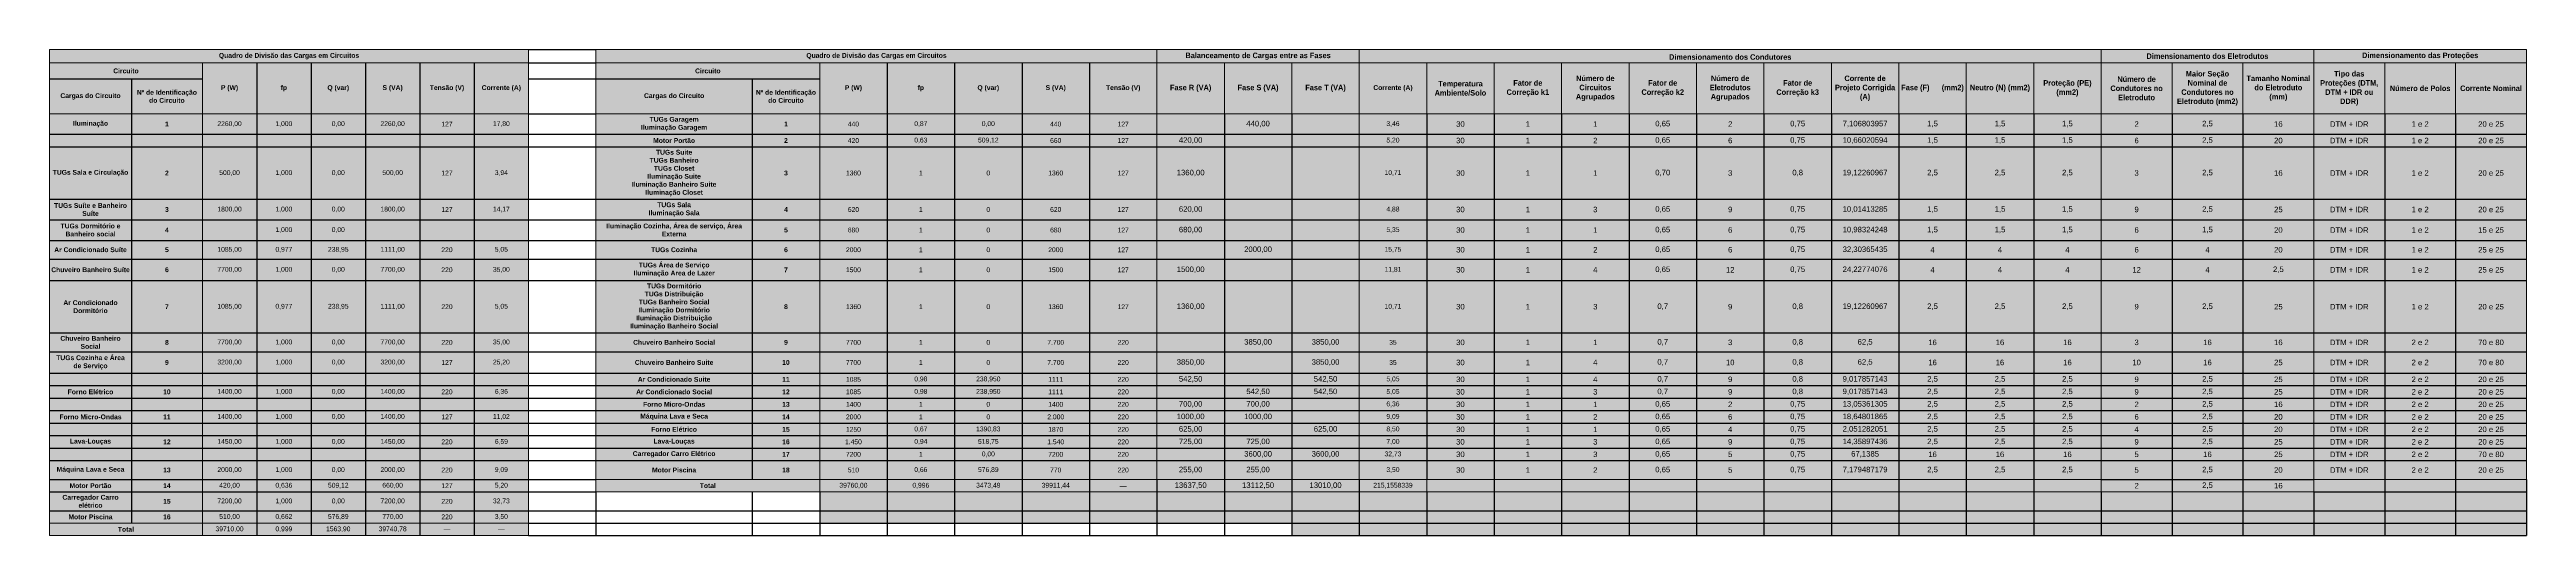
# Model space of a CAD drawing. Header units: inches. Extents: x 2 to 116, y 2 to 108.
# Drawn here: x 66.23 to 116.19, y 87.32 to 97.12 of the extents above; entities that cross this region are included whole.
import ezdxf

# ---------------------------------------------------------------- set-up
doc = ezdxf.new("R2010")
doc.units = ezdxf.units.IN
doc.header["$MEASUREMENT"] = 0
doc.layers.add('LEGENDA', color=251, linetype='Continuous', lineweight=9)
doc.styles.get("Standard").update_dxf_attribs({"font": 'arial.ttf'})

# ---------------------------------------------------------------- blocks, each defined once
blk = doc.blocks.new('*T385')
at = {"layer": 'LEGENDA', "color": 18, "linetype": 'ByBlock', "lineweight": 15, "true_color": 0x000000, "transparency": 16777216}
for p, q in [((0, 0), (9.662, 0)), ((0, 0), (0, -9.805)), ((9.662, 0), (9.662, -9.805)), ((11.023, 0), (49.966, 0)), ((11.023, 0), (11.023, -8.926)), ((22.338, 0), (22.338, -8.674)), ((26.42, 0), (26.42, -8.674)), ((41.386, 0), (41.386, -8.926)), ((45.676, 0), (45.676, -8.926)), ((49.966, 0), (49.966, -8.674)), ((0, -0.268), (9.662, -0.268)), ((3.082, -0.268), (3.082, -9.805)), ((11.023, -0.268), (49.966, -0.268)), ((15.536, -0.268), (15.536, -8.926)), ((23.699, -0.268), (23.699, -1.298)), ((25.059, -0.268), (25.059, -1.298)), ((27.781, -0.268), (27.781, -1.298)), ((29.141, -0.268), (29.141, -1.298)), ((30.502, -0.268), (30.502, -1.298)), ((31.862, -0.268), (31.862, -1.298)), ((33.223, -0.268), (33.223, -1.298)), ((34.583, -0.268), (34.583, -1.298)), ((35.944, -0.268), (35.944, -1.298)), ((37.304, -0.268), (37.304, -1.298)), ((38.665, -0.268), (38.665, -1.298)), ((40.026, -0.268), (40.026, -1.298)), ((42.816, -0.268), (42.816, -1.298)), ((44.246, -0.268), (44.246, -1.298)), ((47.106, -0.268), (47.106, -1.298)), ((48.536, -0.268), (48.536, -1.298)), ((0, -1.298), (9.662, -1.298)), ((11.023, -1.298), (49.966, -1.298)), ((11.023, -8.674), (41.386, -8.674)), ((11.023, -8.926), (45.676, -8.926)), ((27.781, -8.674), (27.781, -8.926)), ((45.676, -8.674), (49.966, -8.674)), ((0, -9.555), (9.662, -9.555)), ((0, -9.805), (9.662, -9.805))]:
    blk.add_line(p, q, dxfattribs=at)
at = {"layer": 'LEGENDA', "color": 0, "linetype": 'ByBlock', "lineweight": -2, "transparency": 16777216}
for p, q in [((9.662, 0), (11.023, 0)), ((9.662, -0.268), (11.023, -0.268)), ((9.662, -0.593), (11.023, -0.593)), ((9.662, -1.298), (11.023, -1.298)), ((9.662, -1.71), (11.023, -1.71)), ((9.662, -1.962), (11.023, -1.962)), ((9.662, -3.022), (11.023, -3.022)), ((9.662, -3.434), (11.023, -3.434)), ((9.662, -3.85), (11.023, -3.85)), ((9.662, -4.229), (11.023, -4.229)), ((9.662, -4.659), (11.023, -4.659)), ((9.662, -5.719), (11.023, -5.719)), ((9.662, -6.098), (11.023, -6.098)), ((9.662, -6.529), (11.023, -6.529)), ((9.662, -6.781), (11.023, -6.781)), ((9.662, -7.033), (11.023, -7.033)), ((9.662, -7.285), (11.023, -7.285)), ((9.662, -7.538), (11.023, -7.538)), ((9.662, -7.79), (11.023, -7.79)), ((9.662, -8.042), (11.023, -8.042)), ((9.662, -8.295), (11.023, -8.295)), ((9.662, -8.674), (11.023, -8.674)), ((9.662, -8.926), (11.023, -8.926)), ((11.023, -8.926), (11.023, -9.805)), ((14.175, -8.926), (14.175, -9.805)), ((15.536, -8.926), (15.536, -9.805)), ((16.896, -8.926), (16.896, -9.805)), ((18.257, -8.926), (18.257, -9.805)), ((19.617, -8.926), (19.617, -9.805)), ((20.978, -8.926), (20.978, -9.805)), ((22.338, -8.926), (22.338, -9.805)), ((23.699, -8.926), (23.699, -9.805)), ((25.059, -8.926), (25.059, -9.805)), ((26.42, -8.926), (26.42, -9.805)), ((27.781, -8.926), (27.781, -9.805)), ((29.141, -8.926), (29.141, -9.805)), ((30.502, -8.926), (30.502, -9.805)), ((31.862, -8.926), (31.862, -9.805)), ((33.223, -8.926), (33.223, -9.805)), ((34.583, -8.926), (34.583, -9.805)), ((35.944, -8.926), (35.944, -9.805)), ((37.304, -8.926), (37.304, -9.805)), ((38.665, -8.926), (38.665, -9.805)), ((40.026, -8.926), (40.026, -9.805)), ((41.386, -8.926), (41.386, -9.805)), ((42.816, -8.926), (42.816, -9.805)), ((44.246, -8.926), (44.246, -9.805)), ((45.676, -8.926), (49.966, -8.926)), ((45.676, -8.926), (45.676, -9.805)), ((47.106, -8.674), (47.106, -9.805)), ((48.536, -8.674), (48.536, -9.805)), ((49.966, -8.674), (49.966, -9.805)), ((9.662, -9.305), (49.966, -9.305)), ((9.662, -9.555), (49.966, -9.555)), ((9.662, -9.805), (49.966, -9.805))]:
    blk.add_line(p, q, dxfattribs=at)
at = {"layer": 'LEGENDA', "color": 253, "linetype": 'ByBlock', "lineweight": -2, "true_color": 0xa5a5a5, "transparency": 16777216}
for p, q in [((4.179, -0.268), (4.179, -9.805)), ((5.276, -0.268), (5.276, -9.805)), ((6.372, -0.268), (6.372, -9.805)), ((7.469, -0.268), (7.469, -9.805)), ((8.566, -0.268), (8.566, -9.805)), ((16.896, -0.268), (16.896, -1.298)), ((18.257, -0.268), (18.257, -1.298)), ((19.617, -0.268), (19.617, -1.298)), ((20.978, -0.268), (20.978, -1.298)), ((0, -0.593), (3.082, -0.593)), ((1.652, -0.593), (1.652, -9.555)), ((11.023, -0.593), (15.536, -0.593)), ((14.175, -0.593), (14.175, -8.674)), ((0, -1.71), (9.662, -1.71)), ((0, -1.962), (9.662, -1.962)), ((11.023, -1.71), (15.536, -1.71)), ((11.023, -1.962), (15.536, -1.962)), ((0, -3.022), (9.662, -3.022)), ((0, -3.434), (9.662, -3.434)), ((11.023, -3.022), (15.536, -3.022)), ((11.023, -3.434), (15.536, -3.434)), ((0, -3.85), (9.662, -3.85)), ((11.023, -3.85), (15.536, -3.85)), ((0, -4.229), (9.662, -4.229)), ((11.023, -4.229), (15.536, -4.229)), ((0, -4.659), (9.662, -4.659)), ((11.023, -4.659), (15.536, -4.659)), ((0, -5.719), (9.662, -5.719)), ((11.023, -5.719), (15.536, -5.719)), ((0, -6.098), (9.662, -6.098)), ((11.023, -6.098), (15.536, -6.098)), ((0, -6.529), (9.662, -6.529)), ((0, -6.781), (9.662, -6.781)), ((11.023, -6.529), (15.536, -6.529)), ((11.023, -6.781), (15.536, -6.781)), ((0, -7.033), (9.662, -7.033)), ((0, -7.285), (9.662, -7.285)), ((11.023, -7.033), (15.536, -7.033)), ((11.023, -7.285), (15.536, -7.285)), ((0, -7.538), (9.662, -7.538)), ((0, -7.79), (9.662, -7.79)), ((11.023, -7.538), (15.536, -7.538)), ((11.023, -7.79), (15.536, -7.79)), ((0, -8.042), (9.662, -8.042)), ((0, -8.295), (9.662, -8.295)), ((11.023, -8.042), (15.536, -8.042)), ((11.023, -8.295), (15.536, -8.295)), ((0, -8.674), (9.662, -8.674)), ((0, -8.926), (9.662, -8.926)), ((0, -9.305), (9.662, -9.305))]:
    blk.add_line(p, q, dxfattribs=at)
at = {"layer": 'LEGENDA', "color": 18, "linetype": 'ByBlock', "lineweight": -2, "true_color": 0x000000, "transparency": 16777216}
for p, q in [((16.896, -1.298), (16.896, -8.926)), ((18.257, -1.298), (18.257, -8.926)), ((19.617, -1.298), (19.617, -8.926)), ((20.978, -1.298), (20.978, -8.926)), ((23.699, -1.298), (23.699, -8.926)), ((25.059, -1.298), (25.059, -8.926)), ((27.781, -1.298), (27.781, -8.674)), ((29.141, -1.298), (29.141, -8.926)), ((30.502, -1.298), (30.502, -8.926)), ((31.862, -1.298), (31.862, -8.926)), ((33.223, -1.298), (33.223, -8.926)), ((34.583, -1.298), (34.583, -8.926)), ((35.944, -1.298), (35.944, -8.926)), ((37.304, -1.298), (37.304, -8.926)), ((38.665, -1.298), (38.665, -8.926)), ((40.026, -1.298), (40.026, -8.926)), ((42.816, -1.298), (42.816, -8.926)), ((44.246, -1.298), (44.246, -8.926)), ((47.106, -1.298), (47.106, -8.674)), ((48.536, -1.298), (48.536, -8.674)), ((15.536, -1.71), (49.966, -1.71)), ((15.536, -1.962), (49.966, -1.962)), ((15.536, -3.022), (49.966, -3.022)), ((15.536, -3.434), (49.966, -3.434)), ((15.536, -3.85), (49.966, -3.85)), ((15.536, -4.229), (49.966, -4.229)), ((15.536, -4.659), (49.966, -4.659)), ((15.536, -5.719), (49.966, -5.719)), ((15.536, -6.098), (49.966, -6.098)), ((15.536, -6.529), (49.966, -6.529)), ((15.536, -6.781), (49.966, -6.781)), ((15.536, -7.033), (49.966, -7.033)), ((15.536, -7.285), (49.966, -7.285)), ((15.536, -7.538), (49.966, -7.538)), ((15.536, -7.79), (49.966, -7.79)), ((15.536, -8.042), (49.966, -8.042)), ((15.536, -8.295), (49.966, -8.295)), ((22.338, -8.674), (22.338, -8.926)), ((26.42, -8.674), (26.42, -8.926)), ((41.386, -8.674), (45.676, -8.674))]:
    blk.add_line(p, q, dxfattribs=at)
at = {"layer": 'LEGENDA', "color": 9, "true_color": 0xbdc0bf, "transparency": 16777216}
for points in [[(0, 0), (0, -0.268), (9.662, 0), (9.662, -0.268)], [(11.023, 0), (11.023, -0.268), (22.338, 0), (22.338, -0.268)], [(22.338, 0), (22.338, -0.268), (26.42, 0), (26.42, -0.268)], [(26.42, 0), (26.42, -0.268), (41.386, 0), (41.386, -0.268)], [(41.386, 0), (41.386, -0.268), (45.676, 0), (45.676, -0.268)], [(45.676, 0), (45.676, -0.268), (49.966, 0), (49.966, -0.268)], [(0, -0.268), (0, -0.593), (3.082, -0.268), (3.082, -0.593)], [(3.082, -0.268), (3.082, -1.298), (4.179, -0.268), (4.179, -1.298)], [(4.179, -0.268), (4.179, -1.298), (5.276, -0.268), (5.276, -1.298)], [(5.276, -0.268), (5.276, -1.298), (6.372, -0.268), (6.372, -1.298)], [(6.372, -0.268), (6.372, -1.298), (7.469, -0.268), (7.469, -1.298)], [(7.469, -0.268), (7.469, -1.298), (8.566, -0.268), (8.566, -1.298)], [(8.566, -0.268), (8.566, -1.298), (9.662, -0.268), (9.662, -1.298)], [(11.023, -0.268), (11.023, -0.593), (15.536, -0.268), (15.536, -0.593)], [(15.536, -0.268), (15.536, -1.298), (16.896, -0.268), (16.896, -1.298)], [(16.896, -0.268), (16.896, -1.298), (18.257, -0.268), (18.257, -1.298)], [(18.257, -0.268), (18.257, -1.298), (19.617, -0.268), (19.617, -1.298)], [(19.617, -0.268), (19.617, -1.298), (20.978, -0.268), (20.978, -1.298)], [(20.978, -0.268), (20.978, -1.298), (22.338, -0.268), (22.338, -1.298)], [(22.338, -0.268), (22.338, -1.298), (23.699, -0.268), (23.699, -1.298)], [(23.699, -0.268), (23.699, -1.298), (25.059, -0.268), (25.059, -1.298)], [(25.059, -0.268), (25.059, -1.298), (26.42, -0.268), (26.42, -1.298)], [(26.42, -0.268), (26.42, -1.298), (27.781, -0.268), (27.781, -1.298)], [(27.781, -0.268), (27.781, -1.298), (29.141, -0.268), (29.141, -1.298)], [(29.141, -0.268), (29.141, -1.298), (30.502, -0.268), (30.502, -1.298)], [(30.502, -0.268), (30.502, -1.298), (31.862, -0.268), (31.862, -1.298)], [(31.862, -0.268), (31.862, -1.298), (33.223, -0.268), (33.223, -1.298)], [(33.223, -0.268), (33.223, -1.298), (34.583, -0.268), (34.583, -1.298)], [(34.583, -0.268), (34.583, -1.298), (35.944, -0.268), (35.944, -1.298)], [(35.944, -0.268), (35.944, -1.298), (37.304, -0.268), (37.304, -1.298)], [(37.304, -0.268), (37.304, -1.298), (38.665, -0.268), (38.665, -1.298)], [(38.665, -0.268), (38.665, -1.298), (40.026, -0.268), (40.026, -1.298)], [(40.026, -0.268), (40.026, -1.298), (41.386, -0.268), (41.386, -1.298)], [(41.386, -0.268), (41.386, -1.298), (42.816, -0.268), (42.816, -1.298)], [(42.816, -0.268), (42.816, -1.298), (44.246, -0.268), (44.246, -1.298)], [(44.246, -0.268), (44.246, -1.298), (45.676, -0.268), (45.676, -1.298)], [(45.676, -0.268), (45.676, -1.298), (47.106, -0.268), (47.106, -1.298)], [(47.106, -0.268), (47.106, -1.298), (48.536, -0.268), (48.536, -1.298)], [(48.536, -0.268), (48.536, -1.298), (49.966, -0.268), (49.966, -1.298)], [(0, -0.593), (0, -1.298), (1.652, -0.593), (1.652, -1.298)], [(1.652, -0.593), (1.652, -1.298), (3.082, -0.593), (3.082, -1.298)], [(11.023, -0.593), (11.023, -1.298), (14.175, -0.593), (14.175, -1.298)], [(14.175, -0.593), (14.175, -1.298), (15.536, -0.593), (15.536, -1.298)]]:
    blk.add_solid(points, dxfattribs=at)
at = {"layer": 'LEGENDA', "color": 254, "true_color": 0xdbdbdb, "transparency": 16777216}
for points in [[(0, -1.298), (0, -1.71), (1.652, -1.298), (1.652, -1.71)], [(1.652, -1.298), (1.652, -1.71), (3.082, -1.298), (3.082, -1.71)], [(11.023, -1.298), (11.023, -1.71), (14.175, -1.298), (14.175, -1.71)], [(14.175, -1.298), (14.175, -1.71), (15.536, -1.298), (15.536, -1.71)], [(0, -1.71), (0, -1.962), (1.652, -1.71), (1.652, -1.962)], [(0, -1.962), (0, -3.022), (1.652, -1.962), (1.652, -3.022)], [(1.652, -1.71), (1.652, -1.962), (3.082, -1.71), (3.082, -1.962)], [(1.652, -1.962), (1.652, -3.022), (3.082, -1.962), (3.082, -3.022)], [(11.023, -1.71), (11.023, -1.962), (14.175, -1.71), (14.175, -1.962)], [(11.023, -1.962), (11.023, -3.022), (14.175, -1.962), (14.175, -3.022)], [(14.175, -1.71), (14.175, -1.962), (15.536, -1.71), (15.536, -1.962)], [(14.175, -1.962), (14.175, -3.022), (15.536, -1.962), (15.536, -3.022)], [(0, -3.022), (0, -3.434), (1.652, -3.022), (1.652, -3.434)], [(0, -3.434), (0, -3.85), (1.652, -3.434), (1.652, -3.85)], [(1.652, -3.022), (1.652, -3.434), (3.082, -3.022), (3.082, -3.434)], [(1.652, -3.434), (1.652, -3.85), (3.082, -3.434), (3.082, -3.85)], [(11.023, -3.022), (11.023, -3.434), (14.175, -3.022), (14.175, -3.434)], [(11.023, -3.434), (11.023, -3.85), (14.175, -3.434), (14.175, -3.85)], [(14.175, -3.022), (14.175, -3.434), (15.536, -3.022), (15.536, -3.434)], [(14.175, -3.434), (14.175, -3.85), (15.536, -3.434), (15.536, -3.85)], [(0, -3.85), (0, -4.229), (1.652, -3.85), (1.652, -4.229)], [(1.652, -3.85), (1.652, -4.229), (3.082, -3.85), (3.082, -4.229)], [(11.023, -3.85), (11.023, -4.229), (14.175, -3.85), (14.175, -4.229)], [(14.175, -3.85), (14.175, -4.229), (15.536, -3.85), (15.536, -4.229)], [(0, -4.229), (0, -4.659), (1.652, -4.229), (1.652, -4.659)], [(1.652, -4.229), (1.652, -4.659), (3.082, -4.229), (3.082, -4.659)], [(11.023, -4.229), (11.023, -4.659), (14.175, -4.229), (14.175, -4.659)], [(14.175, -4.229), (14.175, -4.659), (15.536, -4.229), (15.536, -4.659)], [(0, -4.659), (0, -5.719), (1.652, -4.659), (1.652, -5.719)], [(1.652, -4.659), (1.652, -5.719), (3.082, -4.659), (3.082, -5.719)], [(11.023, -4.659), (11.023, -5.719), (14.175, -4.659), (14.175, -5.719)], [(14.175, -4.659), (14.175, -5.719), (15.536, -4.659), (15.536, -5.719)], [(0, -5.719), (0, -6.098), (1.652, -5.719), (1.652, -6.098)], [(1.652, -5.719), (1.652, -6.098), (3.082, -5.719), (3.082, -6.098)], [(11.023, -5.719), (11.023, -6.098), (14.175, -5.719), (14.175, -6.098)], [(14.175, -5.719), (14.175, -6.098), (15.536, -5.719), (15.536, -6.098)], [(0, -6.098), (0, -6.529), (1.652, -6.098), (1.652, -6.529)], [(1.652, -6.098), (1.652, -6.529), (3.082, -6.098), (3.082, -6.529)], [(11.023, -6.098), (11.023, -6.529), (14.175, -6.098), (14.175, -6.529)], [(14.175, -6.098), (14.175, -6.529), (15.536, -6.098), (15.536, -6.529)], [(0, -6.529), (0, -6.781), (1.652, -6.529), (1.652, -6.781)], [(0, -6.781), (0, -7.033), (1.652, -6.781), (1.652, -7.033)], [(1.652, -6.529), (1.652, -6.781), (3.082, -6.529), (3.082, -6.781)], [(1.652, -6.781), (1.652, -7.033), (3.082, -6.781), (3.082, -7.033)], [(11.023, -6.529), (11.023, -6.781), (14.175, -6.529), (14.175, -6.781)], [(11.023, -6.781), (11.023, -7.033), (14.175, -6.781), (14.175, -7.033)], [(14.175, -6.529), (14.175, -6.781), (15.536, -6.529), (15.536, -6.781)], [(14.175, -6.781), (14.175, -7.033), (15.536, -6.781), (15.536, -7.033)], [(0, -7.033), (0, -7.285), (1.652, -7.033), (1.652, -7.285)], [(0, -7.285), (0, -7.538), (1.652, -7.285), (1.652, -7.538)], [(1.652, -7.033), (1.652, -7.285), (3.082, -7.033), (3.082, -7.285)], [(1.652, -7.285), (1.652, -7.538), (3.082, -7.285), (3.082, -7.538)], [(11.023, -7.033), (11.023, -7.285), (14.175, -7.033), (14.175, -7.285)], [(11.023, -7.285), (11.023, -7.538), (14.175, -7.285), (14.175, -7.538)], [(14.175, -7.033), (14.175, -7.285), (15.536, -7.033), (15.536, -7.285)], [(14.175, -7.285), (14.175, -7.538), (15.536, -7.285), (15.536, -7.538)], [(0, -7.538), (0, -7.79), (1.652, -7.538), (1.652, -7.79)], [(0, -7.79), (0, -8.042), (1.652, -7.79), (1.652, -8.042)], [(1.652, -7.538), (1.652, -7.79), (3.082, -7.538), (3.082, -7.79)], [(1.652, -7.79), (1.652, -8.042), (3.082, -7.79), (3.082, -8.042)], [(11.023, -7.538), (11.023, -7.79), (14.175, -7.538), (14.175, -7.79)], [(11.023, -7.79), (11.023, -8.042), (14.175, -7.79), (14.175, -8.042)], [(14.175, -7.538), (14.175, -7.79), (15.536, -7.538), (15.536, -7.79)], [(14.175, -7.79), (14.175, -8.042), (15.536, -7.79), (15.536, -8.042)], [(0, -8.042), (0, -8.295), (1.652, -8.042), (1.652, -8.295)], [(0, -8.295), (0, -8.674), (1.652, -8.295), (1.652, -8.674)], [(1.652, -8.042), (1.652, -8.295), (3.082, -8.042), (3.082, -8.295)], [(1.652, -8.295), (1.652, -8.674), (3.082, -8.295), (3.082, -8.674)], [(11.023, -8.042), (11.023, -8.295), (14.175, -8.042), (14.175, -8.295)], [(11.023, -8.295), (11.023, -8.674), (14.175, -8.295), (14.175, -8.674)], [(14.175, -8.042), (14.175, -8.295), (15.536, -8.042), (15.536, -8.295)], [(14.175, -8.295), (14.175, -8.674), (15.536, -8.295), (15.536, -8.674)], [(0, -8.674), (0, -8.926), (1.652, -8.674), (1.652, -8.926)], [(0, -8.926), (0, -9.305), (1.652, -8.926), (1.652, -9.305)], [(1.652, -8.674), (1.652, -8.926), (3.082, -8.674), (3.082, -8.926)], [(1.652, -8.926), (1.652, -9.305), (3.082, -8.926), (3.082, -9.305)], [(11.023, -8.674), (11.023, -8.926), (15.536, -8.674), (15.536, -8.926)], [(0, -9.305), (0, -9.555), (1.652, -9.305), (1.652, -9.555)], [(1.652, -9.305), (1.652, -9.555), (3.082, -9.305), (3.082, -9.555)], [(0, -9.555), (0, -9.805), (3.082, -9.555), (3.082, -9.805)]]:
    blk.add_solid(points, dxfattribs=at)
at = {"layer": 'LEGENDA', "color": 7, "true_color": 0xffffff, "transparency": 16777216}
for points in [[(3.082, -1.298), (3.082, -1.71), (4.179, -1.298), (4.179, -1.71)], [(4.179, -1.298), (4.179, -1.71), (5.276, -1.298), (5.276, -1.71)], [(5.276, -1.298), (5.276, -1.71), (6.372, -1.298), (6.372, -1.71)], [(6.372, -1.298), (6.372, -1.71), (7.469, -1.298), (7.469, -1.71)], [(7.469, -1.298), (7.469, -1.71), (8.566, -1.298), (8.566, -1.71)], [(8.566, -1.298), (8.566, -1.71), (9.662, -1.298), (9.662, -1.71)], [(15.536, -1.298), (15.536, -1.71), (16.896, -1.298), (16.896, -1.71)], [(16.896, -1.298), (16.896, -1.71), (18.257, -1.298), (18.257, -1.71)], [(18.257, -1.298), (18.257, -1.71), (19.617, -1.298), (19.617, -1.71)], [(19.617, -1.298), (19.617, -1.71), (20.978, -1.298), (20.978, -1.71)], [(20.978, -1.298), (20.978, -1.71), (22.338, -1.298), (22.338, -1.71)], [(22.338, -1.298), (22.338, -1.71), (23.699, -1.298), (23.699, -1.71)], [(23.699, -1.298), (23.699, -1.71), (25.059, -1.298), (25.059, -1.71)], [(25.059, -1.298), (25.059, -1.71), (26.42, -1.298), (26.42, -1.71)], [(26.42, -1.298), (26.42, -1.71), (27.781, -1.298), (27.781, -1.71)], [(27.781, -1.298), (27.781, -1.71), (29.141, -1.298), (29.141, -1.71)], [(29.141, -1.298), (29.141, -1.71), (30.502, -1.298), (30.502, -1.71)], [(30.502, -1.298), (30.502, -1.71), (31.862, -1.298), (31.862, -1.71)], [(31.862, -1.298), (31.862, -1.71), (33.223, -1.298), (33.223, -1.71)], [(33.223, -1.298), (33.223, -1.71), (34.583, -1.298), (34.583, -1.71)], [(34.583, -1.298), (34.583, -1.71), (35.944, -1.298), (35.944, -1.71)], [(35.944, -1.298), (35.944, -1.71), (37.304, -1.298), (37.304, -1.71)], [(37.304, -1.298), (37.304, -1.71), (38.665, -1.298), (38.665, -1.71)], [(38.665, -1.298), (38.665, -1.71), (40.026, -1.298), (40.026, -1.71)], [(40.026, -1.298), (40.026, -1.71), (41.386, -1.298), (41.386, -1.71)], [(41.386, -1.298), (41.386, -1.71), (42.816, -1.298), (42.816, -1.71)], [(42.816, -1.298), (42.816, -1.71), (44.246, -1.298), (44.246, -1.71)], [(44.246, -1.298), (44.246, -1.71), (45.676, -1.298), (45.676, -1.71)], [(45.676, -1.298), (45.676, -1.71), (47.106, -1.298), (47.106, -1.71)], [(47.106, -1.298), (47.106, -1.71), (48.536, -1.298), (48.536, -1.71)], [(48.536, -1.298), (48.536, -1.71), (49.966, -1.298), (49.966, -1.71)], [(3.082, -1.71), (3.082, -1.962), (4.179, -1.71), (4.179, -1.962)], [(3.082, -1.962), (3.082, -3.022), (4.179, -1.962), (4.179, -3.022)], [(4.179, -1.71), (4.179, -1.962), (5.276, -1.71), (5.276, -1.962)], [(4.179, -1.962), (4.179, -3.022), (5.276, -1.962), (5.276, -3.022)], [(5.276, -1.71), (5.276, -1.962), (6.372, -1.71), (6.372, -1.962)], [(5.276, -1.962), (5.276, -3.022), (6.372, -1.962), (6.372, -3.022)], [(6.372, -1.71), (6.372, -1.962), (7.469, -1.71), (7.469, -1.962)], [(6.372, -1.962), (6.372, -3.022), (7.469, -1.962), (7.469, -3.022)], [(7.469, -1.71), (7.469, -1.962), (8.566, -1.71), (8.566, -1.962)], [(7.469, -1.962), (7.469, -3.022), (8.566, -1.962), (8.566, -3.022)], [(8.566, -1.71), (8.566, -1.962), (9.662, -1.71), (9.662, -1.962)], [(8.566, -1.962), (8.566, -3.022), (9.662, -1.962), (9.662, -3.022)], [(15.536, -1.71), (15.536, -1.962), (16.896, -1.71), (16.896, -1.962)], [(15.536, -1.962), (15.536, -3.022), (16.896, -1.962), (16.896, -3.022)], [(16.896, -1.71), (16.896, -1.962), (18.257, -1.71), (18.257, -1.962)], [(16.896, -1.962), (16.896, -3.022), (18.257, -1.962), (18.257, -3.022)], [(18.257, -1.71), (18.257, -1.962), (19.617, -1.71), (19.617, -1.962)], [(18.257, -1.962), (18.257, -3.022), (19.617, -1.962), (19.617, -3.022)], [(19.617, -1.71), (19.617, -1.962), (20.978, -1.71), (20.978, -1.962)], [(19.617, -1.962), (19.617, -3.022), (20.978, -1.962), (20.978, -3.022)], [(20.978, -1.71), (20.978, -1.962), (22.338, -1.71), (22.338, -1.962)], [(20.978, -1.962), (20.978, -3.022), (22.338, -1.962), (22.338, -3.022)], [(22.338, -1.71), (22.338, -1.962), (23.699, -1.71), (23.699, -1.962)], [(22.338, -1.962), (22.338, -3.022), (23.699, -1.962), (23.699, -3.022)], [(23.699, -1.71), (23.699, -1.962), (25.059, -1.71), (25.059, -1.962)], [(23.699, -1.962), (23.699, -3.022), (25.059, -1.962), (25.059, -3.022)], [(25.059, -1.71), (25.059, -1.962), (26.42, -1.71), (26.42, -1.962)], [(25.059, -1.962), (25.059, -3.022), (26.42, -1.962), (26.42, -3.022)], [(26.42, -1.71), (26.42, -1.962), (27.781, -1.71), (27.781, -1.962)], [(26.42, -1.962), (26.42, -3.022), (27.781, -1.962), (27.781, -3.022)], [(27.781, -1.71), (27.781, -1.962), (29.141, -1.71), (29.141, -1.962)], [(27.781, -1.962), (27.781, -3.022), (29.141, -1.962), (29.141, -3.022)], [(29.141, -1.71), (29.141, -1.962), (30.502, -1.71), (30.502, -1.962)], [(29.141, -1.962), (29.141, -3.022), (30.502, -1.962), (30.502, -3.022)], [(30.502, -1.71), (30.502, -1.962), (31.862, -1.71), (31.862, -1.962)], [(30.502, -1.962), (30.502, -3.022), (31.862, -1.962), (31.862, -3.022)], [(31.862, -1.71), (31.862, -1.962), (33.223, -1.71), (33.223, -1.962)], [(31.862, -1.962), (31.862, -3.022), (33.223, -1.962), (33.223, -3.022)], [(33.223, -1.71), (33.223, -1.962), (34.583, -1.71), (34.583, -1.962)], [(33.223, -1.962), (33.223, -3.022), (34.583, -1.962), (34.583, -3.022)], [(34.583, -1.71), (34.583, -1.962), (35.944, -1.71), (35.944, -1.962)], [(34.583, -1.962), (34.583, -3.022), (35.944, -1.962), (35.944, -3.022)], [(35.944, -1.71), (35.944, -1.962), (37.304, -1.71), (37.304, -1.962)], [(35.944, -1.962), (35.944, -3.022), (37.304, -1.962), (37.304, -3.022)], [(37.304, -1.71), (37.304, -1.962), (38.665, -1.71), (38.665, -1.962)], [(37.304, -1.962), (37.304, -3.022), (38.665, -1.962), (38.665, -3.022)], [(38.665, -1.71), (38.665, -1.962), (40.026, -1.71), (40.026, -1.962)], [(38.665, -1.962), (38.665, -3.022), (40.026, -1.962), (40.026, -3.022)], [(40.026, -1.71), (40.026, -1.962), (41.386, -1.71), (41.386, -1.962)], [(40.026, -1.962), (40.026, -3.022), (41.386, -1.962), (41.386, -3.022)], [(41.386, -1.71), (41.386, -1.962), (42.816, -1.71), (42.816, -1.962)], [(41.386, -1.962), (41.386, -3.022), (42.816, -1.962), (42.816, -3.022)], [(42.816, -1.71), (42.816, -1.962), (44.246, -1.71), (44.246, -1.962)], [(42.816, -1.962), (42.816, -3.022), (44.246, -1.962), (44.246, -3.022)], [(44.246, -1.71), (44.246, -1.962), (45.676, -1.71), (45.676, -1.962)], [(44.246, -1.962), (44.246, -3.022), (45.676, -1.962), (45.676, -3.022)], [(45.676, -1.71), (45.676, -1.962), (47.106, -1.71), (47.106, -1.962)], [(45.676, -1.962), (45.676, -3.022), (47.106, -1.962), (47.106, -3.022)], [(47.106, -1.71), (47.106, -1.962), (48.536, -1.71), (48.536, -1.962)], [(47.106, -1.962), (47.106, -3.022), (48.536, -1.962), (48.536, -3.022)], [(48.536, -1.71), (48.536, -1.962), (49.966, -1.71), (49.966, -1.962)], [(48.536, -1.962), (48.536, -3.022), (49.966, -1.962), (49.966, -3.022)], [(3.082, -3.022), (3.082, -3.434), (4.179, -3.022), (4.179, -3.434)], [(3.082, -3.434), (3.082, -3.85), (4.179, -3.434), (4.179, -3.85)], [(4.179, -3.022), (4.179, -3.434), (5.276, -3.022), (5.276, -3.434)], [(4.179, -3.434), (4.179, -3.85), (5.276, -3.434), (5.276, -3.85)], [(5.276, -3.022), (5.276, -3.434), (6.372, -3.022), (6.372, -3.434)], [(5.276, -3.434), (5.276, -3.85), (6.372, -3.434), (6.372, -3.85)], [(6.372, -3.022), (6.372, -3.434), (7.469, -3.022), (7.469, -3.434)], [(6.372, -3.434), (6.372, -3.85), (7.469, -3.434), (7.469, -3.85)], [(7.469, -3.022), (7.469, -3.434), (8.566, -3.022), (8.566, -3.434)], [(7.469, -3.434), (7.469, -3.85), (8.566, -3.434), (8.566, -3.85)], [(8.566, -3.022), (8.566, -3.434), (9.662, -3.022), (9.662, -3.434)], [(8.566, -3.434), (8.566, -3.85), (9.662, -3.434), (9.662, -3.85)], [(15.536, -3.022), (15.536, -3.434), (16.896, -3.022), (16.896, -3.434)], [(15.536, -3.434), (15.536, -3.85), (16.896, -3.434), (16.896, -3.85)], [(16.896, -3.022), (16.896, -3.434), (18.257, -3.022), (18.257, -3.434)], [(16.896, -3.434), (16.896, -3.85), (18.257, -3.434), (18.257, -3.85)], [(18.257, -3.022), (18.257, -3.434), (19.617, -3.022), (19.617, -3.434)], [(18.257, -3.434), (18.257, -3.85), (19.617, -3.434), (19.617, -3.85)], [(19.617, -3.022), (19.617, -3.434), (20.978, -3.022), (20.978, -3.434)], [(19.617, -3.434), (19.617, -3.85), (20.978, -3.434), (20.978, -3.85)], [(20.978, -3.022), (20.978, -3.434), (22.338, -3.022), (22.338, -3.434)], [(20.978, -3.434), (20.978, -3.85), (22.338, -3.434), (22.338, -3.85)], [(22.338, -3.022), (22.338, -3.434), (23.699, -3.022), (23.699, -3.434)], [(22.338, -3.434), (22.338, -3.85), (23.699, -3.434), (23.699, -3.85)], [(23.699, -3.022), (23.699, -3.434), (25.059, -3.022), (25.059, -3.434)], [(23.699, -3.434), (23.699, -3.85), (25.059, -3.434), (25.059, -3.85)], [(25.059, -3.022), (25.059, -3.434), (26.42, -3.022), (26.42, -3.434)], [(25.059, -3.434), (25.059, -3.85), (26.42, -3.434), (26.42, -3.85)], [(26.42, -3.022), (26.42, -3.434), (27.781, -3.022), (27.781, -3.434)], [(26.42, -3.434), (26.42, -3.85), (27.781, -3.434), (27.781, -3.85)], [(27.781, -3.022), (27.781, -3.434), (29.141, -3.022), (29.141, -3.434)], [(27.781, -3.434), (27.781, -3.85), (29.141, -3.434), (29.141, -3.85)], [(29.141, -3.022), (29.141, -3.434), (30.502, -3.022), (30.502, -3.434)], [(29.141, -3.434), (29.141, -3.85), (30.502, -3.434), (30.502, -3.85)], [(30.502, -3.022), (30.502, -3.434), (31.862, -3.022), (31.862, -3.434)], [(30.502, -3.434), (30.502, -3.85), (31.862, -3.434), (31.862, -3.85)], [(31.862, -3.022), (31.862, -3.434), (33.223, -3.022), (33.223, -3.434)], [(31.862, -3.434), (31.862, -3.85), (33.223, -3.434), (33.223, -3.85)], [(33.223, -3.022), (33.223, -3.434), (34.583, -3.022), (34.583, -3.434)], [(33.223, -3.434), (33.223, -3.85), (34.583, -3.434), (34.583, -3.85)], [(34.583, -3.022), (34.583, -3.434), (35.944, -3.022), (35.944, -3.434)], [(34.583, -3.434), (34.583, -3.85), (35.944, -3.434), (35.944, -3.85)], [(35.944, -3.022), (35.944, -3.434), (37.304, -3.022), (37.304, -3.434)], [(35.944, -3.434), (35.944, -3.85), (37.304, -3.434), (37.304, -3.85)], [(37.304, -3.022), (37.304, -3.434), (38.665, -3.022), (38.665, -3.434)], [(37.304, -3.434), (37.304, -3.85), (38.665, -3.434), (38.665, -3.85)], [(38.665, -3.022), (38.665, -3.434), (40.026, -3.022), (40.026, -3.434)], [(38.665, -3.434), (38.665, -3.85), (40.026, -3.434), (40.026, -3.85)], [(40.026, -3.022), (40.026, -3.434), (41.386, -3.022), (41.386, -3.434)], [(40.026, -3.434), (40.026, -3.85), (41.386, -3.434), (41.386, -3.85)], [(41.386, -3.022), (41.386, -3.434), (42.816, -3.022), (42.816, -3.434)], [(41.386, -3.434), (41.386, -3.85), (42.816, -3.434), (42.816, -3.85)], [(42.816, -3.022), (42.816, -3.434), (44.246, -3.022), (44.246, -3.434)], [(42.816, -3.434), (42.816, -3.85), (44.246, -3.434), (44.246, -3.85)], [(44.246, -3.022), (44.246, -3.434), (45.676, -3.022), (45.676, -3.434)], [(44.246, -3.434), (44.246, -3.85), (45.676, -3.434), (45.676, -3.85)], [(45.676, -3.022), (45.676, -3.434), (47.106, -3.022), (47.106, -3.434)], [(45.676, -3.434), (45.676, -3.85), (47.106, -3.434), (47.106, -3.85)], [(47.106, -3.022), (47.106, -3.434), (48.536, -3.022), (48.536, -3.434)], [(47.106, -3.434), (47.106, -3.85), (48.536, -3.434), (48.536, -3.85)], [(48.536, -3.022), (48.536, -3.434), (49.966, -3.022), (49.966, -3.434)], [(48.536, -3.434), (48.536, -3.85), (49.966, -3.434), (49.966, -3.85)], [(3.082, -3.85), (3.082, -4.229), (4.179, -3.85), (4.179, -4.229)], [(4.179, -3.85), (4.179, -4.229), (5.276, -3.85), (5.276, -4.229)], [(5.276, -3.85), (5.276, -4.229), (6.372, -3.85), (6.372, -4.229)], [(6.372, -3.85), (6.372, -4.229), (7.469, -3.85), (7.469, -4.229)], [(7.469, -3.85), (7.469, -4.229), (8.566, -3.85), (8.566, -4.229)], [(8.566, -3.85), (8.566, -4.229), (9.662, -3.85), (9.662, -4.229)], [(15.536, -3.85), (15.536, -4.229), (16.896, -3.85), (16.896, -4.229)], [(16.896, -3.85), (16.896, -4.229), (18.257, -3.85), (18.257, -4.229)], [(18.257, -3.85), (18.257, -4.229), (19.617, -3.85), (19.617, -4.229)], [(19.617, -3.85), (19.617, -4.229), (20.978, -3.85), (20.978, -4.229)], [(20.978, -3.85), (20.978, -4.229), (22.338, -3.85), (22.338, -4.229)], [(22.338, -3.85), (22.338, -4.229), (23.699, -3.85), (23.699, -4.229)], [(23.699, -3.85), (23.699, -4.229), (25.059, -3.85), (25.059, -4.229)], [(25.059, -3.85), (25.059, -4.229), (26.42, -3.85), (26.42, -4.229)], [(26.42, -3.85), (26.42, -4.229), (27.781, -3.85), (27.781, -4.229)], [(27.781, -3.85), (27.781, -4.229), (29.141, -3.85), (29.141, -4.229)], [(29.141, -3.85), (29.141, -4.229), (30.502, -3.85), (30.502, -4.229)], [(30.502, -3.85), (30.502, -4.229), (31.862, -3.85), (31.862, -4.229)], [(31.862, -3.85), (31.862, -4.229), (33.223, -3.85), (33.223, -4.229)], [(33.223, -3.85), (33.223, -4.229), (34.583, -3.85), (34.583, -4.229)], [(34.583, -3.85), (34.583, -4.229), (35.944, -3.85), (35.944, -4.229)], [(35.944, -3.85), (35.944, -4.229), (37.304, -3.85), (37.304, -4.229)], [(37.304, -3.85), (37.304, -4.229), (38.665, -3.85), (38.665, -4.229)], [(38.665, -3.85), (38.665, -4.229), (40.026, -3.85), (40.026, -4.229)], [(40.026, -3.85), (40.026, -4.229), (41.386, -3.85), (41.386, -4.229)], [(41.386, -3.85), (41.386, -4.229), (42.816, -3.85), (42.816, -4.229)], [(42.816, -3.85), (42.816, -4.229), (44.246, -3.85), (44.246, -4.229)], [(44.246, -3.85), (44.246, -4.229), (45.676, -3.85), (45.676, -4.229)], [(45.676, -3.85), (45.676, -4.229), (47.106, -3.85), (47.106, -4.229)], [(47.106, -3.85), (47.106, -4.229), (48.536, -3.85), (48.536, -4.229)], [(48.536, -3.85), (48.536, -4.229), (49.966, -3.85), (49.966, -4.229)], [(3.082, -4.229), (3.082, -4.659), (4.179, -4.229), (4.179, -4.659)], [(4.179, -4.229), (4.179, -4.659), (5.276, -4.229), (5.276, -4.659)], [(5.276, -4.229), (5.276, -4.659), (6.372, -4.229), (6.372, -4.659)], [(6.372, -4.229), (6.372, -4.659), (7.469, -4.229), (7.469, -4.659)], [(7.469, -4.229), (7.469, -4.659), (8.566, -4.229), (8.566, -4.659)], [(8.566, -4.229), (8.566, -4.659), (9.662, -4.229), (9.662, -4.659)], [(15.536, -4.229), (15.536, -4.659), (16.896, -4.229), (16.896, -4.659)], [(16.896, -4.229), (16.896, -4.659), (18.257, -4.229), (18.257, -4.659)], [(18.257, -4.229), (18.257, -4.659), (19.617, -4.229), (19.617, -4.659)], [(19.617, -4.229), (19.617, -4.659), (20.978, -4.229), (20.978, -4.659)], [(20.978, -4.229), (20.978, -4.659), (22.338, -4.229), (22.338, -4.659)], [(22.338, -4.229), (22.338, -4.659), (23.699, -4.229), (23.699, -4.659)], [(23.699, -4.229), (23.699, -4.659), (25.059, -4.229), (25.059, -4.659)], [(25.059, -4.229), (25.059, -4.659), (26.42, -4.229), (26.42, -4.659)], [(26.42, -4.229), (26.42, -4.659), (27.781, -4.229), (27.781, -4.659)], [(27.781, -4.229), (27.781, -4.659), (29.141, -4.229), (29.141, -4.659)], [(29.141, -4.229), (29.141, -4.659), (30.502, -4.229), (30.502, -4.659)], [(30.502, -4.229), (30.502, -4.659), (31.862, -4.229), (31.862, -4.659)], [(31.862, -4.229), (31.862, -4.659), (33.223, -4.229), (33.223, -4.659)], [(33.223, -4.229), (33.223, -4.659), (34.583, -4.229), (34.583, -4.659)], [(34.583, -4.229), (34.583, -4.659), (35.944, -4.229), (35.944, -4.659)], [(35.944, -4.229), (35.944, -4.659), (37.304, -4.229), (37.304, -4.659)], [(37.304, -4.229), (37.304, -4.659), (38.665, -4.229), (38.665, -4.659)], [(38.665, -4.229), (38.665, -4.659), (40.026, -4.229), (40.026, -4.659)], [(40.026, -4.229), (40.026, -4.659), (41.386, -4.229), (41.386, -4.659)], [(41.386, -4.229), (41.386, -4.659), (42.816, -4.229), (42.816, -4.659)], [(42.816, -4.229), (42.816, -4.659), (44.246, -4.229), (44.246, -4.659)], [(44.246, -4.229), (44.246, -4.659), (45.676, -4.229), (45.676, -4.659)], [(45.676, -4.229), (45.676, -4.659), (47.106, -4.229), (47.106, -4.659)], [(47.106, -4.229), (47.106, -4.659), (48.536, -4.229), (48.536, -4.659)], [(48.536, -4.229), (48.536, -4.659), (49.966, -4.229), (49.966, -4.659)], [(3.082, -4.659), (3.082, -5.719), (4.179, -4.659), (4.179, -5.719)], [(4.179, -4.659), (4.179, -5.719), (5.276, -4.659), (5.276, -5.719)], [(5.276, -4.659), (5.276, -5.719), (6.372, -4.659), (6.372, -5.719)], [(6.372, -4.659), (6.372, -5.719), (7.469, -4.659), (7.469, -5.719)], [(7.469, -4.659), (7.469, -5.719), (8.566, -4.659), (8.566, -5.719)], [(8.566, -4.659), (8.566, -5.719), (9.662, -4.659), (9.662, -5.719)], [(15.536, -4.659), (15.536, -5.719), (16.896, -4.659), (16.896, -5.719)], [(16.896, -4.659), (16.896, -5.719), (18.257, -4.659), (18.257, -5.719)], [(18.257, -4.659), (18.257, -5.719), (19.617, -4.659), (19.617, -5.719)], [(19.617, -4.659), (19.617, -5.719), (20.978, -4.659), (20.978, -5.719)], [(20.978, -4.659), (20.978, -5.719), (22.338, -4.659), (22.338, -5.719)], [(22.338, -4.659), (22.338, -5.719), (23.699, -4.659), (23.699, -5.719)], [(23.699, -4.659), (23.699, -5.719), (25.059, -4.659), (25.059, -5.719)], [(25.059, -4.659), (25.059, -5.719), (26.42, -4.659), (26.42, -5.719)], [(26.42, -4.659), (26.42, -5.719), (27.781, -4.659), (27.781, -5.719)], [(27.781, -4.659), (27.781, -5.719), (29.141, -4.659), (29.141, -5.719)], [(29.141, -4.659), (29.141, -5.719), (30.502, -4.659), (30.502, -5.719)], [(30.502, -4.659), (30.502, -5.719), (31.862, -4.659), (31.862, -5.719)], [(31.862, -4.659), (31.862, -5.719), (33.223, -4.659), (33.223, -5.719)], [(33.223, -4.659), (33.223, -5.719), (34.583, -4.659), (34.583, -5.719)], [(34.583, -4.659), (34.583, -5.719), (35.944, -4.659), (35.944, -5.719)], [(35.944, -4.659), (35.944, -5.719), (37.304, -4.659), (37.304, -5.719)], [(37.304, -4.659), (37.304, -5.719), (38.665, -4.659), (38.665, -5.719)], [(38.665, -4.659), (38.665, -5.719), (40.026, -4.659), (40.026, -5.719)], [(40.026, -4.659), (40.026, -5.719), (41.386, -4.659), (41.386, -5.719)], [(41.386, -4.659), (41.386, -5.719), (42.816, -4.659), (42.816, -5.719)], [(42.816, -4.659), (42.816, -5.719), (44.246, -4.659), (44.246, -5.719)], [(44.246, -4.659), (44.246, -5.719), (45.676, -4.659), (45.676, -5.719)], [(45.676, -4.659), (45.676, -5.719), (47.106, -4.659), (47.106, -5.719)], [(47.106, -4.659), (47.106, -5.719), (48.536, -4.659), (48.536, -5.719)], [(48.536, -4.659), (48.536, -5.719), (49.966, -4.659), (49.966, -5.719)], [(3.082, -5.719), (3.082, -6.098), (4.179, -5.719), (4.179, -6.098)], [(4.179, -5.719), (4.179, -6.098), (5.276, -5.719), (5.276, -6.098)], [(5.276, -5.719), (5.276, -6.098), (6.372, -5.719), (6.372, -6.098)], [(6.372, -5.719), (6.372, -6.098), (7.469, -5.719), (7.469, -6.098)], [(7.469, -5.719), (7.469, -6.098), (8.566, -5.719), (8.566, -6.098)], [(8.566, -5.719), (8.566, -6.098), (9.662, -5.719), (9.662, -6.098)], [(15.536, -5.719), (15.536, -6.098), (16.896, -5.719), (16.896, -6.098)], [(16.896, -5.719), (16.896, -6.098), (18.257, -5.719), (18.257, -6.098)], [(18.257, -5.719), (18.257, -6.098), (19.617, -5.719), (19.617, -6.098)], [(19.617, -5.719), (19.617, -6.098), (20.978, -5.719), (20.978, -6.098)], [(20.978, -5.719), (20.978, -6.098), (22.338, -5.719), (22.338, -6.098)], [(22.338, -5.719), (22.338, -6.098), (23.699, -5.719), (23.699, -6.098)], [(23.699, -5.719), (23.699, -6.098), (25.059, -5.719), (25.059, -6.098)], [(25.059, -5.719), (25.059, -6.098), (26.42, -5.719), (26.42, -6.098)], [(26.42, -5.719), (26.42, -6.098), (27.781, -5.719), (27.781, -6.098)], [(27.781, -5.719), (27.781, -6.098), (29.141, -5.719), (29.141, -6.098)], [(29.141, -5.719), (29.141, -6.098), (30.502, -5.719), (30.502, -6.098)], [(30.502, -5.719), (30.502, -6.098), (31.862, -5.719), (31.862, -6.098)], [(31.862, -5.719), (31.862, -6.098), (33.223, -5.719), (33.223, -6.098)], [(33.223, -5.719), (33.223, -6.098), (34.583, -5.719), (34.583, -6.098)], [(34.583, -5.719), (34.583, -6.098), (35.944, -5.719), (35.944, -6.098)], [(35.944, -5.719), (35.944, -6.098), (37.304, -5.719), (37.304, -6.098)], [(37.304, -5.719), (37.304, -6.098), (38.665, -5.719), (38.665, -6.098)], [(38.665, -5.719), (38.665, -6.098), (40.026, -5.719), (40.026, -6.098)], [(40.026, -5.719), (40.026, -6.098), (41.386, -5.719), (41.386, -6.098)], [(41.386, -5.719), (41.386, -6.098), (42.816, -5.719), (42.816, -6.098)], [(42.816, -5.719), (42.816, -6.098), (44.246, -5.719), (44.246, -6.098)], [(44.246, -5.719), (44.246, -6.098), (45.676, -5.719), (45.676, -6.098)], [(45.676, -5.719), (45.676, -6.098), (47.106, -5.719), (47.106, -6.098)], [(47.106, -5.719), (47.106, -6.098), (48.536, -5.719), (48.536, -6.098)], [(48.536, -5.719), (48.536, -6.098), (49.966, -5.719), (49.966, -6.098)], [(3.082, -6.098), (3.082, -6.529), (4.179, -6.098), (4.179, -6.529)], [(4.179, -6.098), (4.179, -6.529), (5.276, -6.098), (5.276, -6.529)], [(5.276, -6.098), (5.276, -6.529), (6.372, -6.098), (6.372, -6.529)], [(6.372, -6.098), (6.372, -6.529), (7.469, -6.098), (7.469, -6.529)], [(7.469, -6.098), (7.469, -6.529), (8.566, -6.098), (8.566, -6.529)], [(8.566, -6.098), (8.566, -6.529), (9.662, -6.098), (9.662, -6.529)], [(15.536, -6.098), (15.536, -6.529), (16.896, -6.098), (16.896, -6.529)], [(16.896, -6.098), (16.896, -6.529), (18.257, -6.098), (18.257, -6.529)], [(18.257, -6.098), (18.257, -6.529), (19.617, -6.098), (19.617, -6.529)], [(19.617, -6.098), (19.617, -6.529), (20.978, -6.098), (20.978, -6.529)], [(20.978, -6.098), (20.978, -6.529), (22.338, -6.098), (22.338, -6.529)], [(22.338, -6.098), (22.338, -6.529), (23.699, -6.098), (23.699, -6.529)], [(23.699, -6.098), (23.699, -6.529), (25.059, -6.098), (25.059, -6.529)], [(25.059, -6.098), (25.059, -6.529), (26.42, -6.098), (26.42, -6.529)], [(26.42, -6.098), (26.42, -6.529), (27.781, -6.098), (27.781, -6.529)], [(27.781, -6.098), (27.781, -6.529), (29.141, -6.098), (29.141, -6.529)], [(29.141, -6.098), (29.141, -6.529), (30.502, -6.098), (30.502, -6.529)], [(30.502, -6.098), (30.502, -6.529), (31.862, -6.098), (31.862, -6.529)], [(31.862, -6.098), (31.862, -6.529), (33.223, -6.098), (33.223, -6.529)], [(33.223, -6.098), (33.223, -6.529), (34.583, -6.098), (34.583, -6.529)], [(34.583, -6.098), (34.583, -6.529), (35.944, -6.098), (35.944, -6.529)], [(35.944, -6.098), (35.944, -6.529), (37.304, -6.098), (37.304, -6.529)], [(37.304, -6.098), (37.304, -6.529), (38.665, -6.098), (38.665, -6.529)], [(38.665, -6.098), (38.665, -6.529), (40.026, -6.098), (40.026, -6.529)], [(40.026, -6.098), (40.026, -6.529), (41.386, -6.098), (41.386, -6.529)], [(41.386, -6.098), (41.386, -6.529), (42.816, -6.098), (42.816, -6.529)], [(42.816, -6.098), (42.816, -6.529), (44.246, -6.098), (44.246, -6.529)], [(44.246, -6.098), (44.246, -6.529), (45.676, -6.098), (45.676, -6.529)], [(45.676, -6.098), (45.676, -6.529), (47.106, -6.098), (47.106, -6.529)], [(47.106, -6.098), (47.106, -6.529), (48.536, -6.098), (48.536, -6.529)], [(48.536, -6.098), (48.536, -6.529), (49.966, -6.098), (49.966, -6.529)], [(3.082, -6.529), (3.082, -6.781), (4.179, -6.529), (4.179, -6.781)], [(3.082, -6.781), (3.082, -7.033), (4.179, -6.781), (4.179, -7.033)], [(4.179, -6.529), (4.179, -6.781), (5.276, -6.529), (5.276, -6.781)], [(4.179, -6.781), (4.179, -7.033), (5.276, -6.781), (5.276, -7.033)], [(5.276, -6.529), (5.276, -6.781), (6.372, -6.529), (6.372, -6.781)], [(5.276, -6.781), (5.276, -7.033), (6.372, -6.781), (6.372, -7.033)], [(6.372, -6.529), (6.372, -6.781), (7.469, -6.529), (7.469, -6.781)], [(6.372, -6.781), (6.372, -7.033), (7.469, -6.781), (7.469, -7.033)], [(7.469, -6.529), (7.469, -6.781), (8.566, -6.529), (8.566, -6.781)], [(7.469, -6.781), (7.469, -7.033), (8.566, -6.781), (8.566, -7.033)], [(8.566, -6.529), (8.566, -6.781), (9.662, -6.529), (9.662, -6.781)], [(8.566, -6.781), (8.566, -7.033), (9.662, -6.781), (9.662, -7.033)], [(15.536, -6.529), (15.536, -6.781), (16.896, -6.529), (16.896, -6.781)], [(15.536, -6.781), (15.536, -7.033), (16.896, -6.781), (16.896, -7.033)], [(16.896, -6.529), (16.896, -6.781), (18.257, -6.529), (18.257, -6.781)], [(16.896, -6.781), (16.896, -7.033), (18.257, -6.781), (18.257, -7.033)], [(18.257, -6.529), (18.257, -6.781), (19.617, -6.529), (19.617, -6.781)], [(18.257, -6.781), (18.257, -7.033), (19.617, -6.781), (19.617, -7.033)], [(19.617, -6.529), (19.617, -6.781), (20.978, -6.529), (20.978, -6.781)], [(19.617, -6.781), (19.617, -7.033), (20.978, -6.781), (20.978, -7.033)], [(20.978, -6.529), (20.978, -6.781), (22.338, -6.529), (22.338, -6.781)], [(20.978, -6.781), (20.978, -7.033), (22.338, -6.781), (22.338, -7.033)], [(22.338, -6.529), (22.338, -6.781), (23.699, -6.529), (23.699, -6.781)], [(22.338, -6.781), (22.338, -7.033), (23.699, -6.781), (23.699, -7.033)], [(23.699, -6.529), (23.699, -6.781), (25.059, -6.529), (25.059, -6.781)], [(23.699, -6.781), (23.699, -7.033), (25.059, -6.781), (25.059, -7.033)], [(25.059, -6.529), (25.059, -6.781), (26.42, -6.529), (26.42, -6.781)], [(25.059, -6.781), (25.059, -7.033), (26.42, -6.781), (26.42, -7.033)], [(26.42, -6.529), (26.42, -6.781), (27.781, -6.529), (27.781, -6.781)], [(26.42, -6.781), (26.42, -7.033), (27.781, -6.781), (27.781, -7.033)], [(27.781, -6.529), (27.781, -6.781), (29.141, -6.529), (29.141, -6.781)], [(27.781, -6.781), (27.781, -7.033), (29.141, -6.781), (29.141, -7.033)], [(29.141, -6.529), (29.141, -6.781), (30.502, -6.529), (30.502, -6.781)], [(29.141, -6.781), (29.141, -7.033), (30.502, -6.781), (30.502, -7.033)], [(30.502, -6.529), (30.502, -6.781), (31.862, -6.529), (31.862, -6.781)], [(30.502, -6.781), (30.502, -7.033), (31.862, -6.781), (31.862, -7.033)], [(31.862, -6.529), (31.862, -6.781), (33.223, -6.529), (33.223, -6.781)], [(31.862, -6.781), (31.862, -7.033), (33.223, -6.781), (33.223, -7.033)], [(33.223, -6.529), (33.223, -6.781), (34.583, -6.529), (34.583, -6.781)], [(33.223, -6.781), (33.223, -7.033), (34.583, -6.781), (34.583, -7.033)], [(34.583, -6.529), (34.583, -6.781), (35.944, -6.529), (35.944, -6.781)], [(34.583, -6.781), (34.583, -7.033), (35.944, -6.781), (35.944, -7.033)], [(35.944, -6.529), (35.944, -6.781), (37.304, -6.529), (37.304, -6.781)], [(35.944, -6.781), (35.944, -7.033), (37.304, -6.781), (37.304, -7.033)], [(37.304, -6.529), (37.304, -6.781), (38.665, -6.529), (38.665, -6.781)], [(37.304, -6.781), (37.304, -7.033), (38.665, -6.781), (38.665, -7.033)], [(38.665, -6.529), (38.665, -6.781), (40.026, -6.529), (40.026, -6.781)], [(38.665, -6.781), (38.665, -7.033), (40.026, -6.781), (40.026, -7.033)], [(40.026, -6.529), (40.026, -6.781), (41.386, -6.529), (41.386, -6.781)], [(40.026, -6.781), (40.026, -7.033), (41.386, -6.781), (41.386, -7.033)], [(41.386, -6.529), (41.386, -6.781), (42.816, -6.529), (42.816, -6.781)], [(41.386, -6.781), (41.386, -7.033), (42.816, -6.781), (42.816, -7.033)], [(42.816, -6.529), (42.816, -6.781), (44.246, -6.529), (44.246, -6.781)], [(42.816, -6.781), (42.816, -7.033), (44.246, -6.781), (44.246, -7.033)], [(44.246, -6.529), (44.246, -6.781), (45.676, -6.529), (45.676, -6.781)], [(44.246, -6.781), (44.246, -7.033), (45.676, -6.781), (45.676, -7.033)], [(45.676, -6.529), (45.676, -6.781), (47.106, -6.529), (47.106, -6.781)], [(45.676, -6.781), (45.676, -7.033), (47.106, -6.781), (47.106, -7.033)], [(47.106, -6.529), (47.106, -6.781), (48.536, -6.529), (48.536, -6.781)], [(47.106, -6.781), (47.106, -7.033), (48.536, -6.781), (48.536, -7.033)], [(48.536, -6.529), (48.536, -6.781), (49.966, -6.529), (49.966, -6.781)], [(48.536, -6.781), (48.536, -7.033), (49.966, -6.781), (49.966, -7.033)], [(3.082, -7.033), (3.082, -7.285), (4.179, -7.033), (4.179, -7.285)], [(3.082, -7.285), (3.082, -7.538), (4.179, -7.285), (4.179, -7.538)], [(4.179, -7.033), (4.179, -7.285), (5.276, -7.033), (5.276, -7.285)], [(4.179, -7.285), (4.179, -7.538), (5.276, -7.285), (5.276, -7.538)], [(5.276, -7.033), (5.276, -7.285), (6.372, -7.033), (6.372, -7.285)], [(5.276, -7.285), (5.276, -7.538), (6.372, -7.285), (6.372, -7.538)], [(6.372, -7.033), (6.372, -7.285), (7.469, -7.033), (7.469, -7.285)], [(6.372, -7.285), (6.372, -7.538), (7.469, -7.285), (7.469, -7.538)], [(7.469, -7.033), (7.469, -7.285), (8.566, -7.033), (8.566, -7.285)], [(7.469, -7.285), (7.469, -7.538), (8.566, -7.285), (8.566, -7.538)], [(8.566, -7.033), (8.566, -7.285), (9.662, -7.033), (9.662, -7.285)], [(8.566, -7.285), (8.566, -7.538), (9.662, -7.285), (9.662, -7.538)], [(15.536, -7.033), (15.536, -7.285), (16.896, -7.033), (16.896, -7.285)], [(15.536, -7.285), (15.536, -7.538), (16.896, -7.285), (16.896, -7.538)], [(16.896, -7.033), (16.896, -7.285), (18.257, -7.033), (18.257, -7.285)], [(16.896, -7.285), (16.896, -7.538), (18.257, -7.285), (18.257, -7.538)], [(18.257, -7.033), (18.257, -7.285), (19.617, -7.033), (19.617, -7.285)], [(18.257, -7.285), (18.257, -7.538), (19.617, -7.285), (19.617, -7.538)], [(19.617, -7.033), (19.617, -7.285), (20.978, -7.033), (20.978, -7.285)], [(19.617, -7.285), (19.617, -7.538), (20.978, -7.285), (20.978, -7.538)], [(20.978, -7.033), (20.978, -7.285), (22.338, -7.033), (22.338, -7.285)], [(20.978, -7.285), (20.978, -7.538), (22.338, -7.285), (22.338, -7.538)], [(22.338, -7.033), (22.338, -7.285), (23.699, -7.033), (23.699, -7.285)], [(22.338, -7.285), (22.338, -7.538), (23.699, -7.285), (23.699, -7.538)], [(23.699, -7.033), (23.699, -7.285), (25.059, -7.033), (25.059, -7.285)], [(23.699, -7.285), (23.699, -7.538), (25.059, -7.285), (25.059, -7.538)], [(25.059, -7.033), (25.059, -7.285), (26.42, -7.033), (26.42, -7.285)], [(25.059, -7.285), (25.059, -7.538), (26.42, -7.285), (26.42, -7.538)], [(26.42, -7.033), (26.42, -7.285), (27.781, -7.033), (27.781, -7.285)], [(26.42, -7.285), (26.42, -7.538), (27.781, -7.285), (27.781, -7.538)], [(27.781, -7.033), (27.781, -7.285), (29.141, -7.033), (29.141, -7.285)], [(27.781, -7.285), (27.781, -7.538), (29.141, -7.285), (29.141, -7.538)], [(29.141, -7.033), (29.141, -7.285), (30.502, -7.033), (30.502, -7.285)], [(29.141, -7.285), (29.141, -7.538), (30.502, -7.285), (30.502, -7.538)], [(30.502, -7.033), (30.502, -7.285), (31.862, -7.033), (31.862, -7.285)], [(30.502, -7.285), (30.502, -7.538), (31.862, -7.285), (31.862, -7.538)], [(31.862, -7.033), (31.862, -7.285), (33.223, -7.033), (33.223, -7.285)], [(31.862, -7.285), (31.862, -7.538), (33.223, -7.285), (33.223, -7.538)], [(33.223, -7.033), (33.223, -7.285), (34.583, -7.033), (34.583, -7.285)], [(33.223, -7.285), (33.223, -7.538), (34.583, -7.285), (34.583, -7.538)], [(34.583, -7.033), (34.583, -7.285), (35.944, -7.033), (35.944, -7.285)], [(34.583, -7.285), (34.583, -7.538), (35.944, -7.285), (35.944, -7.538)], [(35.944, -7.033), (35.944, -7.285), (37.304, -7.033), (37.304, -7.285)], [(35.944, -7.285), (35.944, -7.538), (37.304, -7.285), (37.304, -7.538)], [(37.304, -7.033), (37.304, -7.285), (38.665, -7.033), (38.665, -7.285)], [(37.304, -7.285), (37.304, -7.538), (38.665, -7.285), (38.665, -7.538)], [(38.665, -7.033), (38.665, -7.285), (40.026, -7.033), (40.026, -7.285)], [(38.665, -7.285), (38.665, -7.538), (40.026, -7.285), (40.026, -7.538)], [(40.026, -7.033), (40.026, -7.285), (41.386, -7.033), (41.386, -7.285)], [(40.026, -7.285), (40.026, -7.538), (41.386, -7.285), (41.386, -7.538)], [(41.386, -7.033), (41.386, -7.285), (42.816, -7.033), (42.816, -7.285)], [(41.386, -7.285), (41.386, -7.538), (42.816, -7.285), (42.816, -7.538)], [(42.816, -7.033), (42.816, -7.285), (44.246, -7.033), (44.246, -7.285)], [(42.816, -7.285), (42.816, -7.538), (44.246, -7.285), (44.246, -7.538)], [(44.246, -7.033), (44.246, -7.285), (45.676, -7.033), (45.676, -7.285)], [(44.246, -7.285), (44.246, -7.538), (45.676, -7.285), (45.676, -7.538)], [(45.676, -7.033), (45.676, -7.285), (47.106, -7.033), (47.106, -7.285)], [(45.676, -7.285), (45.676, -7.538), (47.106, -7.285), (47.106, -7.538)], [(47.106, -7.033), (47.106, -7.285), (48.536, -7.033), (48.536, -7.285)], [(47.106, -7.285), (47.106, -7.538), (48.536, -7.285), (48.536, -7.538)], [(48.536, -7.033), (48.536, -7.285), (49.966, -7.033), (49.966, -7.285)], [(48.536, -7.285), (48.536, -7.538), (49.966, -7.285), (49.966, -7.538)], [(3.082, -7.538), (3.082, -7.79), (4.179, -7.538), (4.179, -7.79)], [(3.082, -7.79), (3.082, -8.042), (4.179, -7.79), (4.179, -8.042)], [(4.179, -7.538), (4.179, -7.79), (5.276, -7.538), (5.276, -7.79)], [(4.179, -7.79), (4.179, -8.042), (5.276, -7.79), (5.276, -8.042)], [(5.276, -7.538), (5.276, -7.79), (6.372, -7.538), (6.372, -7.79)], [(5.276, -7.79), (5.276, -8.042), (6.372, -7.79), (6.372, -8.042)], [(6.372, -7.538), (6.372, -7.79), (7.469, -7.538), (7.469, -7.79)], [(6.372, -7.79), (6.372, -8.042), (7.469, -7.79), (7.469, -8.042)], [(7.469, -7.538), (7.469, -7.79), (8.566, -7.538), (8.566, -7.79)], [(7.469, -7.79), (7.469, -8.042), (8.566, -7.79), (8.566, -8.042)], [(8.566, -7.538), (8.566, -7.79), (9.662, -7.538), (9.662, -7.79)], [(8.566, -7.79), (8.566, -8.042), (9.662, -7.79), (9.662, -8.042)], [(15.536, -7.538), (15.536, -7.79), (16.896, -7.538), (16.896, -7.79)], [(15.536, -7.79), (15.536, -8.042), (16.896, -7.79), (16.896, -8.042)], [(16.896, -7.538), (16.896, -7.79), (18.257, -7.538), (18.257, -7.79)], [(16.896, -7.79), (16.896, -8.042), (18.257, -7.79), (18.257, -8.042)], [(18.257, -7.538), (18.257, -7.79), (19.617, -7.538), (19.617, -7.79)], [(18.257, -7.79), (18.257, -8.042), (19.617, -7.79), (19.617, -8.042)], [(19.617, -7.538), (19.617, -7.79), (20.978, -7.538), (20.978, -7.79)], [(19.617, -7.79), (19.617, -8.042), (20.978, -7.79), (20.978, -8.042)], [(20.978, -7.538), (20.978, -7.79), (22.338, -7.538), (22.338, -7.79)], [(20.978, -7.79), (20.978, -8.042), (22.338, -7.79), (22.338, -8.042)], [(22.338, -7.538), (22.338, -7.79), (23.699, -7.538), (23.699, -7.79)], [(22.338, -7.79), (22.338, -8.042), (23.699, -7.79), (23.699, -8.042)], [(23.699, -7.538), (23.699, -7.79), (25.059, -7.538), (25.059, -7.79)], [(23.699, -7.79), (23.699, -8.042), (25.059, -7.79), (25.059, -8.042)], [(25.059, -7.538), (25.059, -7.79), (26.42, -7.538), (26.42, -7.79)], [(25.059, -7.79), (25.059, -8.042), (26.42, -7.79), (26.42, -8.042)], [(26.42, -7.538), (26.42, -7.79), (27.781, -7.538), (27.781, -7.79)], [(26.42, -7.79), (26.42, -8.042), (27.781, -7.79), (27.781, -8.042)], [(27.781, -7.538), (27.781, -7.79), (29.141, -7.538), (29.141, -7.79)], [(27.781, -7.79), (27.781, -8.042), (29.141, -7.79), (29.141, -8.042)], [(29.141, -7.538), (29.141, -7.79), (30.502, -7.538), (30.502, -7.79)], [(29.141, -7.79), (29.141, -8.042), (30.502, -7.79), (30.502, -8.042)], [(30.502, -7.538), (30.502, -7.79), (31.862, -7.538), (31.862, -7.79)], [(30.502, -7.79), (30.502, -8.042), (31.862, -7.79), (31.862, -8.042)], [(31.862, -7.538), (31.862, -7.79), (33.223, -7.538), (33.223, -7.79)], [(31.862, -7.79), (31.862, -8.042), (33.223, -7.79), (33.223, -8.042)], [(33.223, -7.538), (33.223, -7.79), (34.583, -7.538), (34.583, -7.79)], [(33.223, -7.79), (33.223, -8.042), (34.583, -7.79), (34.583, -8.042)], [(34.583, -7.538), (34.583, -7.79), (35.944, -7.538), (35.944, -7.79)], [(34.583, -7.79), (34.583, -8.042), (35.944, -7.79), (35.944, -8.042)], [(35.944, -7.538), (35.944, -7.79), (37.304, -7.538), (37.304, -7.79)], [(35.944, -7.79), (35.944, -8.042), (37.304, -7.79), (37.304, -8.042)], [(37.304, -7.538), (37.304, -7.79), (38.665, -7.538), (38.665, -7.79)], [(37.304, -7.79), (37.304, -8.042), (38.665, -7.79), (38.665, -8.042)], [(38.665, -7.538), (38.665, -7.79), (40.026, -7.538), (40.026, -7.79)], [(38.665, -7.79), (38.665, -8.042), (40.026, -7.79), (40.026, -8.042)], [(40.026, -7.538), (40.026, -7.79), (41.386, -7.538), (41.386, -7.79)], [(40.026, -7.79), (40.026, -8.042), (41.386, -7.79), (41.386, -8.042)], [(41.386, -7.538), (41.386, -7.79), (42.816, -7.538), (42.816, -7.79)], [(41.386, -7.79), (41.386, -8.042), (42.816, -7.79), (42.816, -8.042)], [(42.816, -7.538), (42.816, -7.79), (44.246, -7.538), (44.246, -7.79)], [(42.816, -7.79), (42.816, -8.042), (44.246, -7.79), (44.246, -8.042)], [(44.246, -7.538), (44.246, -7.79), (45.676, -7.538), (45.676, -7.79)], [(44.246, -7.79), (44.246, -8.042), (45.676, -7.79), (45.676, -8.042)], [(45.676, -7.538), (45.676, -7.79), (47.106, -7.538), (47.106, -7.79)], [(45.676, -7.79), (45.676, -8.042), (47.106, -7.79), (47.106, -8.042)], [(47.106, -7.538), (47.106, -7.79), (48.536, -7.538), (48.536, -7.79)], [(47.106, -7.79), (47.106, -8.042), (48.536, -7.79), (48.536, -8.042)], [(48.536, -7.538), (48.536, -7.79), (49.966, -7.538), (49.966, -7.79)], [(48.536, -7.79), (48.536, -8.042), (49.966, -7.79), (49.966, -8.042)], [(3.082, -8.042), (3.082, -8.295), (4.179, -8.042), (4.179, -8.295)], [(3.082, -8.295), (3.082, -8.674), (4.179, -8.295), (4.179, -8.674)], [(4.179, -8.042), (4.179, -8.295), (5.276, -8.042), (5.276, -8.295)], [(4.179, -8.295), (4.179, -8.674), (5.276, -8.295), (5.276, -8.674)], [(5.276, -8.042), (5.276, -8.295), (6.372, -8.042), (6.372, -8.295)], [(5.276, -8.295), (5.276, -8.674), (6.372, -8.295), (6.372, -8.674)], [(6.372, -8.042), (6.372, -8.295), (7.469, -8.042), (7.469, -8.295)], [(6.372, -8.295), (6.372, -8.674), (7.469, -8.295), (7.469, -8.674)], [(7.469, -8.042), (7.469, -8.295), (8.566, -8.042), (8.566, -8.295)], [(7.469, -8.295), (7.469, -8.674), (8.566, -8.295), (8.566, -8.674)], [(8.566, -8.042), (8.566, -8.295), (9.662, -8.042), (9.662, -8.295)], [(8.566, -8.295), (8.566, -8.674), (9.662, -8.295), (9.662, -8.674)], [(15.536, -8.042), (15.536, -8.295), (16.896, -8.042), (16.896, -8.295)], [(15.536, -8.295), (15.536, -8.674), (16.896, -8.295), (16.896, -8.674)], [(16.896, -8.042), (16.896, -8.295), (18.257, -8.042), (18.257, -8.295)], [(16.896, -8.295), (16.896, -8.674), (18.257, -8.295), (18.257, -8.674)], [(18.257, -8.042), (18.257, -8.295), (19.617, -8.042), (19.617, -8.295)], [(18.257, -8.295), (18.257, -8.674), (19.617, -8.295), (19.617, -8.674)], [(19.617, -8.042), (19.617, -8.295), (20.978, -8.042), (20.978, -8.295)], [(19.617, -8.295), (19.617, -8.674), (20.978, -8.295), (20.978, -8.674)], [(20.978, -8.042), (20.978, -8.295), (22.338, -8.042), (22.338, -8.295)], [(20.978, -8.295), (20.978, -8.674), (22.338, -8.295), (22.338, -8.674)], [(22.338, -8.042), (22.338, -8.295), (23.699, -8.042), (23.699, -8.295)], [(22.338, -8.295), (22.338, -8.674), (23.699, -8.295), (23.699, -8.674)], [(23.699, -8.042), (23.699, -8.295), (25.059, -8.042), (25.059, -8.295)], [(23.699, -8.295), (23.699, -8.674), (25.059, -8.295), (25.059, -8.674)], [(25.059, -8.042), (25.059, -8.295), (26.42, -8.042), (26.42, -8.295)], [(25.059, -8.295), (25.059, -8.674), (26.42, -8.295), (26.42, -8.674)], [(26.42, -8.042), (26.42, -8.295), (27.781, -8.042), (27.781, -8.295)], [(26.42, -8.295), (26.42, -8.674), (27.781, -8.295), (27.781, -8.674)], [(27.781, -8.042), (27.781, -8.295), (29.141, -8.042), (29.141, -8.295)], [(27.781, -8.295), (27.781, -8.674), (29.141, -8.295), (29.141, -8.674)], [(29.141, -8.042), (29.141, -8.295), (30.502, -8.042), (30.502, -8.295)], [(29.141, -8.295), (29.141, -8.674), (30.502, -8.295), (30.502, -8.674)], [(30.502, -8.042), (30.502, -8.295), (31.862, -8.042), (31.862, -8.295)], [(30.502, -8.295), (30.502, -8.674), (31.862, -8.295), (31.862, -8.674)], [(31.862, -8.042), (31.862, -8.295), (33.223, -8.042), (33.223, -8.295)], [(31.862, -8.295), (31.862, -8.674), (33.223, -8.295), (33.223, -8.674)], [(33.223, -8.042), (33.223, -8.295), (34.583, -8.042), (34.583, -8.295)], [(33.223, -8.295), (33.223, -8.674), (34.583, -8.295), (34.583, -8.674)], [(34.583, -8.042), (34.583, -8.295), (35.944, -8.042), (35.944, -8.295)], [(34.583, -8.295), (34.583, -8.674), (35.944, -8.295), (35.944, -8.674)], [(35.944, -8.042), (35.944, -8.295), (37.304, -8.042), (37.304, -8.295)], [(35.944, -8.295), (35.944, -8.674), (37.304, -8.295), (37.304, -8.674)], [(37.304, -8.042), (37.304, -8.295), (38.665, -8.042), (38.665, -8.295)], [(37.304, -8.295), (37.304, -8.674), (38.665, -8.295), (38.665, -8.674)], [(38.665, -8.042), (38.665, -8.295), (40.026, -8.042), (40.026, -8.295)], [(38.665, -8.295), (38.665, -8.674), (40.026, -8.295), (40.026, -8.674)], [(40.026, -8.042), (40.026, -8.295), (41.386, -8.042), (41.386, -8.295)], [(40.026, -8.295), (40.026, -8.674), (41.386, -8.295), (41.386, -8.674)], [(41.386, -8.042), (41.386, -8.295), (42.816, -8.042), (42.816, -8.295)], [(41.386, -8.295), (41.386, -8.674), (42.816, -8.295), (42.816, -8.674)], [(42.816, -8.042), (42.816, -8.295), (44.246, -8.042), (44.246, -8.295)], [(42.816, -8.295), (42.816, -8.674), (44.246, -8.295), (44.246, -8.674)], [(44.246, -8.042), (44.246, -8.295), (45.676, -8.042), (45.676, -8.295)], [(44.246, -8.295), (44.246, -8.674), (45.676, -8.295), (45.676, -8.674)], [(45.676, -8.042), (45.676, -8.295), (47.106, -8.042), (47.106, -8.295)], [(45.676, -8.295), (45.676, -8.674), (47.106, -8.295), (47.106, -8.674)], [(47.106, -8.042), (47.106, -8.295), (48.536, -8.042), (48.536, -8.295)], [(47.106, -8.295), (47.106, -8.674), (48.536, -8.295), (48.536, -8.674)], [(48.536, -8.042), (48.536, -8.295), (49.966, -8.042), (49.966, -8.295)], [(48.536, -8.295), (48.536, -8.674), (49.966, -8.295), (49.966, -8.674)], [(3.082, -8.674), (3.082, -8.926), (4.179, -8.674), (4.179, -8.926)], [(3.082, -8.926), (3.082, -9.305), (4.179, -8.926), (4.179, -9.305)], [(4.179, -8.674), (4.179, -8.926), (5.276, -8.674), (5.276, -8.926)], [(4.179, -8.926), (4.179, -9.305), (5.276, -8.926), (5.276, -9.305)], [(5.276, -8.674), (5.276, -8.926), (6.372, -8.674), (6.372, -8.926)], [(5.276, -8.926), (5.276, -9.305), (6.372, -8.926), (6.372, -9.305)], [(6.372, -8.674), (6.372, -8.926), (7.469, -8.674), (7.469, -8.926)], [(6.372, -8.926), (6.372, -9.305), (7.469, -8.926), (7.469, -9.305)], [(7.469, -8.674), (7.469, -8.926), (8.566, -8.674), (8.566, -8.926)], [(7.469, -8.926), (7.469, -9.305), (8.566, -8.926), (8.566, -9.305)], [(8.566, -8.674), (8.566, -8.926), (9.662, -8.674), (9.662, -8.926)], [(8.566, -8.926), (8.566, -9.305), (9.662, -8.926), (9.662, -9.305)], [(15.536, -8.674), (15.536, -8.926), (16.896, -8.674), (16.896, -8.926)], [(15.536, -8.926), (15.536, -9.305), (16.896, -8.926), (16.896, -9.305)], [(16.896, -8.674), (16.896, -8.926), (18.257, -8.674), (18.257, -8.926)], [(16.896, -8.926), (16.896, -9.305), (18.257, -8.926), (18.257, -9.305)], [(18.257, -8.674), (18.257, -8.926), (19.617, -8.674), (19.617, -8.926)], [(18.257, -8.926), (18.257, -9.305), (19.617, -8.926), (19.617, -9.305)], [(19.617, -8.674), (19.617, -8.926), (20.978, -8.674), (20.978, -8.926)], [(19.617, -8.926), (19.617, -9.305), (20.978, -8.926), (20.978, -9.305)], [(20.978, -8.674), (20.978, -8.926), (22.338, -8.674), (22.338, -8.926)], [(20.978, -8.926), (20.978, -9.305), (22.338, -8.926), (22.338, -9.305)], [(22.338, -8.674), (22.338, -8.926), (23.699, -8.674), (23.699, -8.926)], [(22.338, -8.926), (22.338, -9.305), (23.699, -8.926), (23.699, -9.305)], [(23.699, -8.674), (23.699, -8.926), (25.059, -8.674), (25.059, -8.926)], [(23.699, -8.926), (23.699, -9.305), (25.059, -8.926), (25.059, -9.305)], [(25.059, -8.674), (25.059, -8.926), (26.42, -8.674), (26.42, -8.926)], [(25.059, -8.926), (25.059, -9.305), (26.42, -8.926), (26.42, -9.305)], [(26.42, -8.674), (26.42, -8.926), (27.781, -8.674), (27.781, -8.926)], [(26.42, -8.926), (26.42, -9.305), (27.781, -8.926), (27.781, -9.305)], [(27.781, -8.674), (27.781, -8.926), (29.141, -8.674), (29.141, -8.926)], [(27.781, -8.926), (27.781, -9.305), (29.141, -8.926), (29.141, -9.305)], [(29.141, -8.674), (29.141, -8.926), (30.502, -8.674), (30.502, -8.926)], [(29.141, -8.926), (29.141, -9.305), (30.502, -8.926), (30.502, -9.305)], [(30.502, -8.674), (30.502, -8.926), (31.862, -8.674), (31.862, -8.926)], [(30.502, -8.926), (30.502, -9.305), (31.862, -8.926), (31.862, -9.305)], [(31.862, -8.674), (31.862, -8.926), (33.223, -8.674), (33.223, -8.926)], [(31.862, -8.926), (31.862, -9.305), (33.223, -8.926), (33.223, -9.305)], [(33.223, -8.674), (33.223, -8.926), (34.583, -8.674), (34.583, -8.926)], [(33.223, -8.926), (33.223, -9.305), (34.583, -8.926), (34.583, -9.305)], [(34.583, -8.674), (34.583, -8.926), (35.944, -8.674), (35.944, -8.926)], [(34.583, -8.926), (34.583, -9.305), (35.944, -8.926), (35.944, -9.305)], [(35.944, -8.674), (35.944, -8.926), (37.304, -8.674), (37.304, -8.926)], [(35.944, -8.926), (35.944, -9.305), (37.304, -8.926), (37.304, -9.305)], [(37.304, -8.674), (37.304, -8.926), (38.665, -8.674), (38.665, -8.926)], [(37.304, -8.926), (37.304, -9.305), (38.665, -8.926), (38.665, -9.305)], [(38.665, -8.674), (38.665, -8.926), (40.026, -8.674), (40.026, -8.926)], [(38.665, -8.926), (38.665, -9.305), (40.026, -8.926), (40.026, -9.305)], [(40.026, -8.674), (40.026, -8.926), (41.386, -8.674), (41.386, -8.926)], [(40.026, -8.926), (40.026, -9.305), (41.386, -8.926), (41.386, -9.305)], [(41.386, -8.674), (41.386, -8.926), (42.816, -8.674), (42.816, -8.926)], [(41.386, -8.926), (41.386, -9.305), (42.816, -8.926), (42.816, -9.305)], [(42.816, -8.674), (42.816, -8.926), (44.246, -8.674), (44.246, -8.926)], [(42.816, -8.926), (42.816, -9.305), (44.246, -8.926), (44.246, -9.305)], [(44.246, -8.674), (44.246, -8.926), (45.676, -8.674), (45.676, -8.926)], [(44.246, -8.926), (44.246, -9.305), (45.676, -8.926), (45.676, -9.305)], [(45.676, -8.674), (45.676, -8.926), (47.106, -8.674), (47.106, -8.926)], [(45.676, -8.926), (45.676, -9.305), (47.106, -8.926), (47.106, -9.305)], [(47.106, -8.674), (47.106, -8.926), (48.536, -8.674), (48.536, -8.926)], [(47.106, -8.926), (47.106, -9.305), (48.536, -8.926), (48.536, -9.305)], [(48.536, -8.674), (48.536, -8.926), (49.966, -8.674), (49.966, -8.926)], [(48.536, -8.926), (48.536, -9.305), (49.966, -8.926), (49.966, -9.305)], [(3.082, -9.305), (3.082, -9.555), (4.179, -9.305), (4.179, -9.555)], [(4.179, -9.305), (4.179, -9.555), (5.276, -9.305), (5.276, -9.555)], [(5.276, -9.305), (5.276, -9.555), (6.372, -9.305), (6.372, -9.555)], [(6.372, -9.305), (6.372, -9.555), (7.469, -9.305), (7.469, -9.555)], [(7.469, -9.305), (7.469, -9.555), (8.566, -9.305), (8.566, -9.555)], [(8.566, -9.305), (8.566, -9.555), (9.662, -9.305), (9.662, -9.555)], [(15.536, -9.305), (15.536, -9.555), (16.896, -9.305), (16.896, -9.555)], [(16.896, -9.305), (16.896, -9.555), (18.257, -9.305), (18.257, -9.555)], [(18.257, -9.305), (18.257, -9.555), (19.617, -9.305), (19.617, -9.555)], [(19.617, -9.305), (19.617, -9.555), (20.978, -9.305), (20.978, -9.555)], [(20.978, -9.305), (20.978, -9.555), (22.338, -9.305), (22.338, -9.555)], [(22.338, -9.305), (22.338, -9.555), (23.699, -9.305), (23.699, -9.555)], [(23.699, -9.305), (23.699, -9.555), (25.059, -9.305), (25.059, -9.555)], [(25.059, -9.305), (25.059, -9.555), (26.42, -9.305), (26.42, -9.555)], [(26.42, -9.305), (26.42, -9.555), (27.781, -9.305), (27.781, -9.555)], [(27.781, -9.305), (27.781, -9.555), (29.141, -9.305), (29.141, -9.555)], [(29.141, -9.305), (29.141, -9.555), (30.502, -9.305), (30.502, -9.555)], [(30.502, -9.305), (30.502, -9.555), (31.862, -9.305), (31.862, -9.555)], [(31.862, -9.305), (31.862, -9.555), (33.223, -9.305), (33.223, -9.555)], [(33.223, -9.305), (33.223, -9.555), (34.583, -9.305), (34.583, -9.555)], [(34.583, -9.305), (34.583, -9.555), (35.944, -9.305), (35.944, -9.555)], [(35.944, -9.305), (35.944, -9.555), (37.304, -9.305), (37.304, -9.555)], [(37.304, -9.305), (37.304, -9.555), (38.665, -9.305), (38.665, -9.555)], [(38.665, -9.305), (38.665, -9.555), (40.026, -9.305), (40.026, -9.555)], [(40.026, -9.305), (40.026, -9.555), (41.386, -9.305), (41.386, -9.555)], [(41.386, -9.305), (41.386, -9.555), (42.816, -9.305), (42.816, -9.555)], [(42.816, -9.305), (42.816, -9.555), (44.246, -9.305), (44.246, -9.555)], [(44.246, -9.305), (44.246, -9.555), (45.676, -9.305), (45.676, -9.555)], [(45.676, -9.305), (45.676, -9.555), (47.106, -9.305), (47.106, -9.555)], [(47.106, -9.305), (47.106, -9.555), (48.536, -9.305), (48.536, -9.555)], [(48.536, -9.305), (48.536, -9.555), (49.966, -9.305), (49.966, -9.555)], [(3.082, -9.555), (3.082, -9.805), (4.179, -9.555), (4.179, -9.805)], [(4.179, -9.555), (4.179, -9.805), (5.276, -9.555), (5.276, -9.805)], [(5.276, -9.555), (5.276, -9.805), (6.372, -9.555), (6.372, -9.805)], [(6.372, -9.555), (6.372, -9.805), (7.469, -9.555), (7.469, -9.805)], [(7.469, -9.555), (7.469, -9.805), (8.566, -9.555), (8.566, -9.805)], [(8.566, -9.555), (8.566, -9.805), (9.662, -9.555), (9.662, -9.805)], [(25.059, -9.555), (25.059, -9.805), (26.42, -9.555), (26.42, -9.805)], [(26.42, -9.555), (26.42, -9.805), (27.781, -9.555), (27.781, -9.805)], [(27.781, -9.555), (27.781, -9.805), (29.141, -9.555), (29.141, -9.805)], [(29.141, -9.555), (29.141, -9.805), (30.502, -9.555), (30.502, -9.805)], [(30.502, -9.555), (30.502, -9.805), (31.862, -9.555), (31.862, -9.805)], [(31.862, -9.555), (31.862, -9.805), (33.223, -9.555), (33.223, -9.805)], [(33.223, -9.555), (33.223, -9.805), (34.583, -9.555), (34.583, -9.805)], [(34.583, -9.555), (34.583, -9.805), (35.944, -9.555), (35.944, -9.805)], [(35.944, -9.555), (35.944, -9.805), (37.304, -9.555), (37.304, -9.805)], [(37.304, -9.555), (37.304, -9.805), (38.665, -9.555), (38.665, -9.805)], [(38.665, -9.555), (38.665, -9.805), (40.026, -9.555), (40.026, -9.805)], [(40.026, -9.555), (40.026, -9.805), (41.386, -9.555), (41.386, -9.805)], [(41.386, -9.555), (41.386, -9.805), (42.816, -9.555), (42.816, -9.805)], [(42.816, -9.555), (42.816, -9.805), (44.246, -9.555), (44.246, -9.805)], [(44.246, -9.555), (44.246, -9.805), (45.676, -9.555), (45.676, -9.805)], [(45.676, -9.555), (45.676, -9.805), (47.106, -9.555), (47.106, -9.805)], [(47.106, -9.555), (47.106, -9.805), (48.536, -9.555), (48.536, -9.805)], [(48.536, -9.555), (48.536, -9.805), (49.966, -9.555), (49.966, -9.805)]]:
    blk.add_solid(points, dxfattribs=at)
at = {"layer": 'LEGENDA', "color": 0, "transparency": 16777216}
for s, insert, char_height, width, attachment_point in [('{\\fHelvetica Neue|b1|i0|c0;Circuito', (1.541, -0.431), 0.09722, 2.96222, 5), ('{\\fHelvetica Neue|b1|i0|c0;Quadro de Divisão das Cargas em Circuitos', (4.831, -0.134), 0.09722, 9.54222, 5), ('{\\fHelvetica Neue|b0|i0|c0;', (9.722, -0.06), 0.09722, 1.24056, 1), ('{\\fHelvetica Neue|b0|i0|c0;', (9.722, -0.328), 0.09722, 1.24056, 1), ('{\\fHelvetica Neue|b1|i0|c0;Circuito', (13.279, -0.431), 0.09722, 4.39278, 5), ('{\\fHelvetica Neue|b1|i0|c0;Quadro de Divisão das Cargas em Circuitos', (16.681, -0.134), 0.09722, 11.19556, 5), ('{\\f"Helvetica Neue"|b1|i0|c0;Balanceamento de Cargas entre as Fases', (24.379, -0.208), 0.11111, 3.96167, 8), ('{\\f"Helvetica Neue"|b1|i0|c0;Dimensionamento dos Condutores', (33.903, -0.208), 0.11111, 14.84611, 8), ('{\\f"Helvetica Neue"|b1|i0|c0;Dimensionamento dos Eletrodutos', (43.531, -0.134), 0.11111, 4.17, 5), ('{\\f"Helvetica Neue"|b1|i0|c0;Maior Seção Nominal de Condutores no Eletroduto (mm2)', (43.531, -0.783), 0.11111, 1.31, 5), ('{\\f"Helvetica Neue"|b1|i0|c0;Tipo das Proteções (DTM, DTM + IDR ou DDR)', (46.391, -0.783), 0.11111, 1.31, 5), ('{\\f"Helvetica Neue"|b1|i0|c0;Dimensionamento das Proteções', (47.821, -0.134), 0.11111, 4.17, 5), ('{\\fHelvetica Neue|b1|i0|c0;Cargas do Circuito', (0.826, -0.946), 0.09722, 1.53222, 5), ('{\\fHelvetica Neue|b1|i0|c0;Nº de Identificação do Circuito', (2.367, -0.946), 0.09722, 1.31, 5), ('{\\fHelvetica Neue|b1|i0|c0;P (W)', (3.631, -0.783), 0.09722, 0.97667, 5), ('{\\fHelvetica Neue|b1|i0|c0;fp', (4.727, -0.783), 0.09722, 0.97667, 5), ('{\\fHelvetica Neue|b1|i0|c0;Q (var)', (5.824, -0.783), 0.09722, 0.97667, 5), ('{\\fHelvetica Neue|b1|i0|c0;S (VA)', (6.921, -0.783), 0.09722, 0.97667, 5), ('{\\fHelvetica Neue|b1|i0|c0;Tensão (V)', (8.017, -0.783), 0.09722, 0.97667, 5), ('{\\fHelvetica Neue|b1|i0|c0;Corrente (A)', (9.114, -0.783), 0.09722, 0.97667, 5), ('{\\fHelvetica Neue|b0|i0|c0;', (9.722, -0.653), 0.09722, 1.24056, 1), ('{\\fHelvetica Neue|b1|i0|c0;Cargas do Circuito', (12.599, -0.946), 0.09722, 3.03222, 5), ('{\\fHelvetica Neue|b1|i0|c0;Nº de Identificação do Circuito', (14.855, -0.946), 0.09722, 1.24056, 5), ('{\\fHelvetica Neue|b1|i0|c0;P (W)', (16.216, -0.783), 0.09722, 1.24056, 5), ('{\\fHelvetica Neue|b1|i0|c0;fp', (17.576, -0.783), 0.09722, 1.24056, 5), ('{\\fHelvetica Neue|b1|i0|c0;Q (var)', (18.937, -0.783), 0.09722, 1.24056, 5), ('{\\fHelvetica Neue|b1|i0|c0;S (VA)', (20.297, -0.783), 0.09722, 1.24056, 5), ('{\\fHelvetica Neue|b1|i0|c0;Tensão (V)', (21.658, -0.783), 0.09722, 1.24056, 5), ('{\\f"Helvetica Neue"|b1|i0|c0;Fase R (VA)', (23.019, -0.783), 0.11111, 1.24056, 5), ('{\\f"Helvetica Neue"|b1|i0|c0;Fase S (VA)', (24.379, -0.783), 0.11111, 1.24056, 5), ('{\\f"Helvetica Neue"|b1|i0|c0;Fase T (VA)', (25.74, -0.783), 0.11111, 1.24056, 5), ('{\\fHelvetica Neue|b1|i0|c0;Corrente (A)', (27.1, -0.783), 0.09722, 1.24056, 5), ('{\\f"Helvetica Neue"|b1|i0|c0;Temperatura Ambiente/Solo', (28.461, -0.783), 0.11111, 1.24056, 5), ('{\\f"Helvetica Neue"|b1|i0|c0;Fator de Correção k1', (29.821, -0.783), 0.11111, 1.24056, 5), ('{\\f"Helvetica Neue"|b1|i0|c0;Número de Circuitos Agrupados', (31.182, -0.783), 0.11111, 1.24056, 5), ('{\\f"Helvetica Neue"|b1|i0|c0;Fator de Correção k2', (32.542, -0.783), 0.11111, 1.24056, 5), ('{\\f"Helvetica Neue"|b1|i0|c0;Número de Eletrodutos Agrupados', (33.903, -0.783), 0.11111, 1.24056, 5), ('{\\f"Helvetica Neue"|b1|i0|c0;Fator de Correção k3', (35.264, -0.783), 0.11111, 1.24056, 5), ('{\\f"Helvetica Neue"|b1|i0|c0;Corrente de Projeto Corrigida (A)', (36.624, -0.783), 0.11111, 1.24056, 5), ('{\\f"Helvetica Neue"|b1|i0|c0;Fase (F)      (mm2)', (37.985, -0.783), 0.11111, 1.24056, 5), ('{\\f"Helvetica Neue"|b1|i0|c0;Neutro (N) (mm2)', (39.345, -0.783), 0.11111, 1.24056, 5), ('{\\f"Helvetica Neue"|b1|i0|c0;Proteção (PE) (mm2)', (40.706, -0.783), 0.11111, 1.24056, 5), ('{\\f"Helvetica Neue"|b1|i0|c0;Número de Condutores no Eletroduto', (42.101, -0.783), 0.11111, 1.31, 5), ('{\\f"Helvetica Neue"|b1|i0|c0;Tamanho Nominal do Eletroduto (mm)', (44.961, -0.783), 0.11111, 1.31, 5), ('{\\f"Helvetica Neue"|b1|i0|c0;Número de Polos', (47.821, -0.783), 0.11111, 1.31, 5), ('{\\f"Helvetica Neue"|b1|i0|c0;Corrente Nominal', (49.251, -0.783), 0.11111, 1.31, 5), ('{\\fHelvetica Neue|b1|i0|c0;Iluminação', (0.826, -1.504), 0.09722, 1.53222, 5), ('{\\fHelvetica Neue|b1|i0|c0;1', (2.367, -1.504), 0.09722, 1.31, 5), ('{\\fHelvetica Neue|b0|i0|c0;2260,00', (3.631, -1.504), 0.09722, 0.97667, 5), ('{\\fHelvetica Neue|b0|i0|c0;1,000', (4.727, -1.504), 0.09722, 0.97667, 5), ('{\\fHelvetica Neue|b0|i0|c0;0,00', (5.824, -1.504), 0.09722, 0.97667, 5), ('{\\fHelvetica Neue|b0|i0|c0;2260,00', (6.921, -1.504), 0.09722, 0.97667, 5), ('{\\fHelvetica Neue|b0|i0|c0;127', (8.017, -1.504), 0.09722, 0.97667, 5), ('{\\fHelvetica Neue|b0|i0|c0;17,80', (9.114, -1.504), 0.09722, 0.97667, 5), ('{\\fHelvetica Neue|b0|i0|c0;', (9.722, -1.358), 0.09722, 1.24056, 1), ('{\\fHelvetica Neue|b1|i0|c0;TUGs Garagem^JIluminação Garagem ^J', (12.599, -1.504), 0.09722, 3.03222, 5), ('{\\fHelvetica Neue|b1|i0|c0;1', (14.855, -1.504), 0.09722, 1.24056, 5), ('{\\fHelvetica Neue|b0|i0|c0;440', (16.216, -1.504), 0.09722, 1.24056, 5), ('{\\fHelvetica Neue|b0|i0|c0;0,87', (17.576, -1.504), 0.09722, 1.24056, 5), ('{\\fHelvetica Neue|b0|i0|c0;0,00', (18.937, -1.504), 0.09722, 1.24056, 5), ('{\\fHelvetica Neue|b0|i0|c0;440', (20.297, -1.504), 0.09722, 1.24056, 5), ('{\\fHelvetica Neue|b0|i0|c0;127', (21.658, -1.504), 0.09722, 1.24056, 5), ('{\\fHelvetica Neue|b0|i0|c0;440,00', (24.379, -1.504), 0.11111, 1.24056, 5), ('{\\fHelvetica Neue|b0|i0|c0;3,46', (27.1, -1.504), 0.09722, 1.24056, 5), ('{\\fHelvetica Neue|b0|i0|c0;30', (28.461, -1.504), 0.11111, 1.24056, 5), ('{\\fHelvetica Neue|b0|i0|c0;1', (29.821, -1.504), 0.11111, 1.24056, 5), ('{\\fHelvetica Neue|b0|i0|c0;1', (31.182, -1.504), 0.11111, 1.24056, 5), ('{\\fHelvetica Neue|b0|i0|c0;0,65', (32.542, -1.504), 0.11111, 1.24056, 5), ('{\\fHelvetica Neue|b0|i0|c0;2', (33.903, -1.504), 0.11111, 1.24056, 5), ('{\\fHelvetica Neue|b0|i0|c0;0,75', (35.264, -1.504), 0.11111, 1.24056, 5), ('{\\fHelvetica Neue|b0|i0|c0;7,106803957', (36.624, -1.504), 0.11111, 1.24056, 5), ('{\\fHelvetica Neue|b0|i0|c0;1,5', (37.985, -1.504), 0.11111, 1.24056, 5), ('{\\fHelvetica Neue|b0|i0|c0;1,5', (39.345, -1.504), 0.11111, 1.24056, 5), ('{\\fHelvetica Neue|b0|i0|c0;1,5', (40.706, -1.504), 0.11111, 1.24056, 5), ('{\\fHelvetica Neue|b0|i0|c0;2', (42.101, -1.504), 0.11111, 1.31, 5), ('{\\fHelvetica Neue|b0|i0|c0;2,5', (43.531, -1.504), 0.11111, 1.31, 5), ('{\\fHelvetica Neue|b0|i0|c0;16', (44.961, -1.504), 0.11111, 1.31, 5), ('{\\fHelvetica Neue|b0|i0|c0;DTM + IDR', (46.391, -1.504), 0.11111, 1.31, 5), ('{\\fHelvetica Neue|b0|i0|c0;1 e 2', (47.821, -1.504), 0.11111, 1.31, 5), ('{\\fHelvetica Neue|b0|i0|c0;20 e 25', (49.251, -1.504), 0.11111, 1.31, 5), ('{\\fHelvetica Neue|b1|i0|c0;', (0.826, -1.836), 0.09722, 1.53222, 5), ('{\\fHelvetica Neue|b1|i0|c0;', (2.367, -1.836), 0.09722, 1.31, 5), ('{\\fHelvetica Neue|b0|i0|c0;', (3.631, -1.836), 0.09722, 0.97667, 5), ('{\\fHelvetica Neue|b0|i0|c0;', (4.727, -1.836), 0.09722, 0.97667, 5), ('{\\fHelvetica Neue|b0|i0|c0;', (5.824, -1.836), 0.09722, 0.97667, 5), ('{\\fHelvetica Neue|b0|i0|c0;', (6.921, -1.836), 0.09722, 0.97667, 5), ('{\\fHelvetica Neue|b0|i0|c0;', (8.017, -1.836), 0.09722, 0.97667, 5), ('{\\fHelvetica Neue|b0|i0|c0;', (9.114, -1.836), 0.09722, 0.97667, 5), ('{\\fHelvetica Neue|b0|i0|c0;', (9.722, -1.77), 0.09722, 1.24056, 1), ('{\\fHelvetica Neue|b1|i0|c0;Motor Portão', (12.599, -1.836), 0.09722, 3.03222, 5), ('{\\fHelvetica Neue|b1|i0|c0;2', (14.855, -1.836), 0.09722, 1.24056, 5), ('{\\fHelvetica Neue|b0|i0|c0;420', (16.216, -1.836), 0.09722, 1.24056, 5), ('{\\fHelvetica Neue|b0|i0|c0;0,63', (17.576, -1.836), 0.09722, 1.24056, 5), ('{\\fHelvetica Neue|b0|i0|c0;509,12', (18.937, -1.836), 0.09722, 1.24056, 5), ('{\\fHelvetica Neue|b0|i0|c0;660', (20.297, -1.836), 0.09722, 1.24056, 5), ('{\\fHelvetica Neue|b0|i0|c0;127', (21.658, -1.836), 0.09722, 1.24056, 5), ('{\\fHelvetica Neue|b0|i0|c0;420,00', (23.019, -1.836), 0.11111, 1.24056, 5), ('{\\fHelvetica Neue|b0|i0|c0;', (23.019, -1.504), 0.11111, 1.24056, 5), ('{\\fHelvetica Neue|b0|i0|c0;', (24.379, -1.836), 0.11111, 1.24056, 5), ('{\\fHelvetica Neue|b0|i0|c0;', (25.74, -1.504), 0.11111, 1.24056, 5), ('{\\fHelvetica Neue|b0|i0|c0;', (25.74, -1.836), 0.11111, 1.24056, 5), ('{\\fHelvetica Neue|b0|i0|c0;5,20', (27.1, -1.836), 0.09722, 1.24056, 5), ('{\\fHelvetica Neue|b0|i0|c0;30', (28.461, -1.836), 0.11111, 1.24056, 5), ('{\\fHelvetica Neue|b0|i0|c0;1', (29.821, -1.836), 0.11111, 1.24056, 5), ('{\\fHelvetica Neue|b0|i0|c0;2', (31.182, -1.836), 0.11111, 1.24056, 5), ('{\\fHelvetica Neue|b0|i0|c0;0,65', (32.542, -1.836), 0.11111, 1.24056, 5), ('{\\fHelvetica Neue|b0|i0|c0;6', (33.903, -1.836), 0.11111, 1.24056, 5), ('{\\fHelvetica Neue|b0|i0|c0;0,75', (35.264, -1.836), 0.11111, 1.24056, 5), ('{\\fHelvetica Neue|b0|i0|c0;10,66020594', (36.624, -1.836), 0.11111, 1.24056, 5), ('{\\fHelvetica Neue|b0|i0|c0;1,5', (37.985, -1.836), 0.11111, 1.24056, 5), ('{\\fHelvetica Neue|b0|i0|c0;1,5', (39.345, -1.836), 0.11111, 1.24056, 5), ('{\\fHelvetica Neue|b0|i0|c0;1,5', (40.706, -1.836), 0.11111, 1.24056, 5), ('{\\fHelvetica Neue|b0|i0|c0;6', (42.101, -1.836), 0.11111, 1.31, 5), ('{\\fHelvetica Neue|b0|i0|c0;2,5', (43.531, -1.836), 0.11111, 1.31, 5), ('{\\fHelvetica Neue|b0|i0|c0;20', (44.961, -1.836), 0.11111, 1.31, 5), ('{\\fHelvetica Neue|b0|i0|c0;DTM + IDR', (46.391, -1.836), 0.11111, 1.31, 5), ('{\\fHelvetica Neue|b0|i0|c0;1 e 2', (47.821, -1.836), 0.11111, 1.31, 5), ('{\\fHelvetica Neue|b0|i0|c0;20 e 25 ', (49.251, -1.836), 0.11111, 1.31, 5), ('{\\fHelvetica Neue|b1|i0|c0;TUGs Sala e Circulação', (0.826, -2.492), 0.09722, 1.53222, 5), ('{\\fHelvetica Neue|b1|i0|c0;2', (2.367, -2.492), 0.09722, 1.31, 5), ('{\\fHelvetica Neue|b0|i0|c0;500,00', (3.631, -2.492), 0.09722, 0.97667, 5), ('{\\fHelvetica Neue|b0|i0|c0;1,000', (4.727, -2.492), 0.09722, 0.97667, 5), ('{\\fHelvetica Neue|b0|i0|c0;0,00', (5.824, -2.492), 0.09722, 0.97667, 5), ('{\\fHelvetica Neue|b0|i0|c0;500,00', (6.921, -2.492), 0.09722, 0.97667, 5), ('{\\fHelvetica Neue|b0|i0|c0;127', (8.017, -2.492), 0.09722, 0.97667, 5), ('{\\fHelvetica Neue|b0|i0|c0;3,94', (9.114, -2.492), 0.09722, 0.97667, 5), ('{\\fHelvetica Neue|b0|i0|c0;', (9.722, -2.022), 0.09722, 1.24056, 1), ('{\\fHelvetica Neue|b1|i0|c0;TUGs Suite^JTUGs Banheiro^JTUGs Closet^JIluminação Suite^JIluminação Banheiro Suite^JIluminação Closet', (12.599, -2.492), 0.097222, 3.03222, 5), ('{\\fHelvetica Neue|b1|i0|c0;3', (14.855, -2.492), 0.09722, 1.24056, 5), ('{\\fHelvetica Neue|b0|i0|c0;1360', (16.216, -2.492), 0.09722, 1.24056, 5), ('{\\fHelvetica Neue|b0|i0|c0;1', (17.576, -2.492), 0.09722, 1.24056, 5), ('{\\fHelvetica Neue|b0|i0|c0;0', (18.937, -2.492), 0.09722, 1.24056, 5), ('{\\fHelvetica Neue|b0|i0|c0;1360', (20.297, -2.492), 0.09722, 1.24056, 5), ('{\\fHelvetica Neue|b0|i0|c0;127', (21.658, -2.492), 0.09722, 1.24056, 5), ('{\\fHelvetica Neue|b0|i0|c0;1360,00', (23.019, -2.492), 0.11111, 1.24056, 5), ('{\\fHelvetica Neue|b0|i0|c0;', (24.379, -2.492), 0.11111, 1.24056, 5), ('{\\fHelvetica Neue|b0|i0|c0;', (25.74, -2.492), 0.11111, 1.24056, 5), ('{\\fHelvetica Neue|b0|i0|c0;10,71', (27.1, -2.492), 0.09722, 1.24056, 5), ('{\\fHelvetica Neue|b0|i0|c0;30', (28.461, -2.492), 0.11111, 1.24056, 5), ('{\\fHelvetica Neue|b0|i0|c0;1', (29.821, -2.492), 0.11111, 1.24056, 5), ('{\\fHelvetica Neue|b0|i0|c0;1', (31.182, -2.492), 0.11111, 1.24056, 5), ('{\\fHelvetica Neue|b0|i0|c0;0,70', (32.542, -2.492), 0.11111, 1.24056, 5), ('{\\fHelvetica Neue|b0|i0|c0;3', (33.903, -2.492), 0.11111, 1.24056, 5), ('{\\fHelvetica Neue|b0|i0|c0;0,8', (35.264, -2.492), 0.11111, 1.24056, 5), ('{\\fHelvetica Neue|b0|i0|c0;19,12260967', (36.624, -2.492), 0.11111, 1.24056, 5), ('{\\fHelvetica Neue|b0|i0|c0;2,5', (37.985, -2.492), 0.11111, 1.24056, 5), ('{\\fHelvetica Neue|b0|i0|c0;2,5', (39.345, -2.492), 0.11111, 1.24056, 5), ('{\\fHelvetica Neue|b0|i0|c0;2,5', (40.706, -2.492), 0.11111, 1.24056, 5), ('{\\fHelvetica Neue|b0|i0|c0;3', (42.101, -2.492), 0.11111, 1.31, 5), ('{\\fHelvetica Neue|b0|i0|c0;2,5', (43.531, -2.492), 0.11111, 1.31, 5), ('{\\fHelvetica Neue|b0|i0|c0;16', (44.961, -2.492), 0.11111, 1.31, 5), ('{\\fHelvetica Neue|b0|i0|c0;DTM + IDR', (46.391, -2.492), 0.11111, 1.31, 5), ('{\\fHelvetica Neue|b0|i0|c0;1 e 2', (47.821, -2.492), 0.11111, 1.31, 5), ('{\\fHelvetica Neue|b0|i0|c0;20 e 25 ', (49.251, -2.492), 0.11111, 1.31, 5), ('{\\fHelvetica Neue|b1|i0|c0;TUGs Suíte e Banheiro Suíte', (0.826, -3.228), 0.09722, 1.53222, 5), ('{\\fHelvetica Neue|b1|i0|c0;3', (2.367, -3.228), 0.09722, 1.31, 5), ('{\\fHelvetica Neue|b0|i0|c0;1800,00', (3.631, -3.228), 0.09722, 0.97667, 5), ('{\\fHelvetica Neue|b0|i0|c0;1,000', (4.727, -3.228), 0.09722, 0.97667, 5), ('{\\fHelvetica Neue|b0|i0|c0;0,00', (5.824, -3.228), 0.09722, 0.97667, 5), ('{\\fHelvetica Neue|b0|i0|c0;1800,00', (6.921, -3.228), 0.09722, 0.97667, 5), ('{\\fHelvetica Neue|b0|i0|c0;127', (8.017, -3.228), 0.09722, 0.97667, 5), ('{\\fHelvetica Neue|b0|i0|c0;14,17', (9.114, -3.228), 0.09722, 0.97667, 5), ('{\\fHelvetica Neue|b0|i0|c0;', (9.722, -3.082), 0.09722, 1.24056, 1), ('{\\fHelvetica Neue|b0|i0|c0;', (9.722, -3.494), 0.09722, 1.24056, 1), ('{\\fHelvetica Neue|b1|i0|c0;Iluminação Cozinha, Área de serviço, Área Externa', (12.599, -3.642), 0.09722, 3.03222, 5), ('{\\fHelvetica Neue|b1|i0|c0;TUGs Sala^JIluminação Sala', (12.599, -3.228), 0.09722, 3.03222, 5), ('{\\fHelvetica Neue|b1|i0|c0;4', (14.855, -3.228), 0.09722, 1.24056, 5), ('{\\fHelvetica Neue|b0|i0|c0;620', (16.216, -3.228), 0.09722, 1.24056, 5), ('{\\fHelvetica Neue|b0|i0|c0;1', (17.576, -3.228), 0.09722, 1.24056, 5), ('{\\fHelvetica Neue|b0|i0|c0;0', (18.937, -3.228), 0.09722, 1.24056, 5), ('{\\fHelvetica Neue|b0|i0|c0;620', (20.297, -3.228), 0.09722, 1.24056, 5), ('{\\fHelvetica Neue|b0|i0|c0;127', (21.658, -3.228), 0.09722, 1.24056, 5), ('{\\fHelvetica Neue|b0|i0|c0;620,00', (23.019, -3.228), 0.11111, 1.24056, 5), ('{\\fHelvetica Neue|b0|i0|c0;', (24.379, -3.228), 0.11111, 1.24056, 5), ('{\\fHelvetica Neue|b0|i0|c0;', (25.74, -3.228), 0.11111, 1.24056, 5), ('{\\fHelvetica Neue|b0|i0|c0;4,88', (27.1, -3.228), 0.09722, 1.24056, 5), ('{\\fHelvetica Neue|b0|i0|c0;30', (28.461, -3.228), 0.11111, 1.24056, 5), ('{\\fHelvetica Neue|b0|i0|c0;1', (29.821, -3.228), 0.11111, 1.24056, 5), ('{\\fHelvetica Neue|b0|i0|c0;3', (31.182, -3.228), 0.11111, 1.24056, 5), ('{\\fHelvetica Neue|b0|i0|c0;0,65', (32.542, -3.228), 0.11111, 1.24056, 5), ('{\\fHelvetica Neue|b0|i0|c0;9', (33.903, -3.228), 0.11111, 1.24056, 5), ('{\\fHelvetica Neue|b0|i0|c0;0,75', (35.264, -3.228), 0.11111, 1.24056, 5), ('{\\fHelvetica Neue|b0|i0|c0;10,01413285', (36.624, -3.228), 0.11111, 1.24056, 5), ('{\\fHelvetica Neue|b0|i0|c0;1,5', (37.985, -3.228), 0.11111, 1.24056, 5), ('{\\fHelvetica Neue|b0|i0|c0;1,5', (39.345, -3.228), 0.11111, 1.24056, 5), ('{\\fHelvetica Neue|b0|i0|c0;1,5', (40.706, -3.228), 0.11111, 1.24056, 5), ('{\\fHelvetica Neue|b0|i0|c0;9', (42.101, -3.228), 0.11111, 1.31, 5), ('{\\fHelvetica Neue|b0|i0|c0;2,5', (43.531, -3.228), 0.11111, 1.31, 5), ('{\\fHelvetica Neue|b0|i0|c0;25', (44.961, -3.228), 0.11111, 1.31, 5), ('{\\fHelvetica Neue|b0|i0|c0;DTM + IDR', (46.391, -3.228), 0.11111, 1.31, 5), ('{\\fHelvetica Neue|b0|i0|c0;1 e 2', (47.821, -3.228), 0.11111, 1.31, 5), ('{\\fHelvetica Neue|b0|i0|c0;20 e 25 ', (49.251, -3.228), 0.11111, 1.31, 5), ('{\\fHelvetica Neue|b1|i0|c0;Ar Condicionado Suíte', (0.826, -4.04), 0.09722, 1.53222, 5), ('{\\fHelvetica Neue|b1|i0|c0;TUGs Dormitório e Banheiro social', (0.826, -3.642), 0.09722, 1.53222, 5), ('{\\fHelvetica Neue|b1|i0|c0;4', (2.367, -3.642), 0.09722, 1.31, 5), ('{\\fHelvetica Neue|b1|i0|c0;5', (2.367, -4.04), 0.09722, 1.31, 5), ('{\\fHelvetica Neue|b0|i0|c0;1085,00', (3.631, -4.04), 0.09722, 0.97667, 5), ('{\\fHelvetica Neue|b0|i0|c0;', (3.631, -3.642), 0.09722, 0.97667, 5), ('{\\fHelvetica Neue|b0|i0|c0;0,977', (4.727, -4.04), 0.09722, 0.97667, 5), ('{\\fHelvetica Neue|b0|i0|c0;1,000', (4.727, -3.642), 0.09722, 0.97667, 5), ('{\\fHelvetica Neue|b0|i0|c0;238,95', (5.824, -4.04), 0.09722, 0.97667, 5), ('{\\fHelvetica Neue|b0|i0|c0;0,00', (5.824, -3.642), 0.09722, 0.97667, 5), ('{\\fHelvetica Neue|b0|i0|c0;1111,00', (6.921, -4.04), 0.09722, 0.97667, 5), ('{\\fHelvetica Neue|b0|i0|c0;', (6.921, -3.642), 0.09722, 0.97667, 5), ('{\\fHelvetica Neue|b0|i0|c0;220', (8.017, -4.04), 0.09722, 0.97667, 5), ('{\\fHelvetica Neue|b0|i0|c0;', (8.017, -3.642), 0.09722, 0.97667, 5), ('{\\fHelvetica Neue|b0|i0|c0;5,05', (9.114, -4.04), 0.09722, 0.97667, 5), ('{\\fHelvetica Neue|b0|i0|c0;', (9.114, -3.642), 0.09722, 0.97667, 5), ('{\\fHelvetica Neue|b0|i0|c0;', (9.722, -3.91), 0.09722, 1.24056, 1), ('{\\fHelvetica Neue|b1|i0|c0;TUGs Cozinha', (12.599, -4.04), 0.09722, 3.03222, 5), ('{\\fHelvetica Neue|b1|i0|c0;5', (14.855, -3.642), 0.09722, 1.24056, 5), ('{\\fHelvetica Neue|b1|i0|c0;6', (14.855, -4.04), 0.09722, 1.24056, 5), ('{\\fHelvetica Neue|b0|i0|c0;2000', (16.216, -4.04), 0.09722, 1.24056, 5), ('{\\fHelvetica Neue|b0|i0|c0;680', (16.216, -3.642), 0.09722, 1.24056, 5), ('{\\fHelvetica Neue|b0|i0|c0;1', (17.576, -3.642), 0.09722, 1.24056, 5), ('{\\fHelvetica Neue|b0|i0|c0;1', (17.576, -4.04), 0.09722, 1.24056, 5), ('{\\fHelvetica Neue|b0|i0|c0;0', (18.937, -3.642), 0.09722, 1.24056, 5), ('{\\fHelvetica Neue|b0|i0|c0;0', (18.937, -4.04), 0.09722, 1.24056, 5), ('{\\fHelvetica Neue|b0|i0|c0;2000', (20.297, -4.04), 0.09722, 1.24056, 5), ('{\\fHelvetica Neue|b0|i0|c0;680', (20.297, -3.642), 0.09722, 1.24056, 5), ('{\\fHelvetica Neue|b0|i0|c0;127', (21.658, -3.642), 0.09722, 1.24056, 5), ('{\\fHelvetica Neue|b0|i0|c0;127', (21.658, -4.04), 0.09722, 1.24056, 5), ('{\\fHelvetica Neue|b0|i0|c0;680,00', (23.019, -3.642), 0.11111, 1.24056, 5), ('{\\fHelvetica Neue|b0|i0|c0;2000,00', (24.379, -4.04), 0.11111, 1.24056, 5), ('{\\fHelvetica Neue|b0|i0|c0;', (24.379, -3.642), 0.11111, 1.24056, 5), ('{\\fHelvetica Neue|b0|i0|c0;', (25.74, -3.642), 0.11111, 1.24056, 5), ('{\\fHelvetica Neue|b0|i0|c0;15,75', (27.1, -4.04), 0.09722, 1.24056, 5), ('{\\fHelvetica Neue|b0|i0|c0;5,35', (27.1, -3.642), 0.09722, 1.24056, 5), ('{\\fHelvetica Neue|b0|i0|c0;30', (28.461, -3.642), 0.11111, 1.24056, 5), ('{\\fHelvetica Neue|b0|i0|c0;30', (28.461, -4.04), 0.11111, 1.24056, 5), ('{\\fHelvetica Neue|b0|i0|c0;1', (29.821, -3.642), 0.11111, 1.24056, 5), ('{\\fHelvetica Neue|b0|i0|c0;1', (29.821, -4.04), 0.11111, 1.24056, 5), ('{\\fHelvetica Neue|b0|i0|c0;2', (31.182, -4.04), 0.11111, 1.24056, 5), ('{\\fHelvetica Neue|b0|i0|c0;1', (31.182, -3.642), 0.11111, 1.24056, 5), ('{\\fHelvetica Neue|b0|i0|c0;0,65', (32.542, -3.642), 0.11111, 1.24056, 5), ('{\\fHelvetica Neue|b0|i0|c0;0,65', (32.542, -4.04), 0.11111, 1.24056, 5), ('{\\fHelvetica Neue|b0|i0|c0;6', (33.903, -3.642), 0.11111, 1.24056, 5), ('{\\fHelvetica Neue|b0|i0|c0;6', (33.903, -4.04), 0.11111, 1.24056, 5), ('{\\fHelvetica Neue|b0|i0|c0;0,75', (35.264, -3.642), 0.11111, 1.24056, 5), ('{\\fHelvetica Neue|b0|i0|c0;0,75', (35.264, -4.04), 0.11111, 1.24056, 5), ('{\\fHelvetica Neue|b0|i0|c0;32,30365435', (36.624, -4.04), 0.11111, 1.24056, 5), ('{\\fHelvetica Neue|b0|i0|c0;10,98324248', (36.624, -3.642), 0.11111, 1.24056, 5), ('{\\fHelvetica Neue|b0|i0|c0;1,5', (37.985, -3.642), 0.11111, 1.24056, 5), ('{\\fHelvetica Neue|b0|i0|c0;4', (37.985, -4.04), 0.11111, 1.24056, 5), ('{\\fHelvetica Neue|b0|i0|c0;1,5', (39.345, -3.642), 0.11111, 1.24056, 5), ('{\\fHelvetica Neue|b0|i0|c0;4', (39.345, -4.04), 0.11111, 1.24056, 5), ('{\\fHelvetica Neue|b0|i0|c0;1,5', (40.706, -3.642), 0.11111, 1.24056, 5), ('{\\fHelvetica Neue|b0|i0|c0;4', (40.706, -4.04), 0.11111, 1.24056, 5), ('{\\fHelvetica Neue|b0|i0|c0;6', (42.101, -3.642), 0.11111, 1.31, 5), ('{\\fHelvetica Neue|b0|i0|c0;6', (42.101, -4.04), 0.11111, 1.31, 5), ('{\\fHelvetica Neue|b0|i0|c0;1,5', (43.531, -3.642), 0.11111, 1.31, 5), ('{\\fHelvetica Neue|b0|i0|c0;4', (43.531, -4.04), 0.11111, 1.31, 5), ('{\\fHelvetica Neue|b0|i0|c0;20', (44.961, -3.642), 0.11111, 1.31, 5), ('{\\fHelvetica Neue|b0|i0|c0;20', (44.961, -4.04), 0.11111, 1.31, 5), ('{\\fHelvetica Neue|b0|i0|c0;DTM + IDR', (46.391, -3.642), 0.11111, 1.31, 5), ('{\\fHelvetica Neue|b0|i0|c0;DTM + IDR', (46.391, -4.04), 0.11111, 1.31, 5), ('{\\fHelvetica Neue|b0|i0|c0;1 e 2', (47.821, -3.642), 0.11111, 1.31, 5), ('{\\fHelvetica Neue|b0|i0|c0;1 e 2', (47.821, -4.04), 0.11111, 1.31, 5), ('{\\fHelvetica Neue|b0|i0|c0;25 e 25', (49.251, -4.04), 0.11111, 1.31, 5), ('{\\fHelvetica Neue|b0|i0|c0;15 e 25', (49.251, -3.642), 0.11111, 1.31, 5), ('{\\fHelvetica Neue|b1|i0|c0;Chuveiro Banheiro Suíte', (0.826, -4.444), 0.09722, 1.53222, 5), ('{\\fHelvetica Neue|b1|i0|c0;6', (2.367, -4.444), 0.09722, 1.31, 5), ('{\\fHelvetica Neue|b0|i0|c0;7700,00', (3.631, -4.444), 0.09722, 0.97667, 5), ('{\\fHelvetica Neue|b0|i0|c0;1,000', (4.727, -4.444), 0.09722, 0.97667, 5), ('{\\fHelvetica Neue|b0|i0|c0;0,00', (5.824, -4.444), 0.09722, 0.97667, 5), ('{\\fHelvetica Neue|b0|i0|c0;7700,00', (6.921, -4.444), 0.09722, 0.97667, 5), ('{\\fHelvetica Neue|b0|i0|c0;220', (8.017, -4.444), 0.09722, 0.97667, 5), ('{\\fHelvetica Neue|b0|i0|c0;35,00', (9.114, -4.444), 0.09722, 0.97667, 5), ('{\\fHelvetica Neue|b0|i0|c0;', (9.722, -4.289), 0.09722, 1.24056, 1), ('{\\fHelvetica Neue|b1|i0|c0;TUGs Área de Serviço^JIluminação Area de Lazer', (12.599, -4.444), 0.09722, 3.03222, 5), ('{\\fHelvetica Neue|b1|i0|c0;7', (14.855, -4.444), 0.09722, 1.24056, 5), ('{\\fHelvetica Neue|b0|i0|c0;1500', (16.216, -4.444), 0.09722, 1.24056, 5), ('{\\fHelvetica Neue|b0|i0|c0;1', (17.576, -4.444), 0.09722, 1.24056, 5), ('{\\fHelvetica Neue|b0|i0|c0;0', (18.937, -4.444), 0.09722, 1.24056, 5), ('{\\fHelvetica Neue|b0|i0|c0;1500', (20.297, -4.444), 0.09722, 1.24056, 5), ('{\\fHelvetica Neue|b0|i0|c0;127', (21.658, -4.444), 0.09722, 1.24056, 5), ('{\\fHelvetica Neue|b0|i0|c0;1500,00', (23.019, -4.444), 0.11111, 1.24056, 5), ('{\\fHelvetica Neue|b0|i0|c0;', (23.019, -4.04), 0.11111, 1.24056, 5), ('{\\fHelvetica Neue|b0|i0|c0;', (24.379, -4.444), 0.11111, 1.24056, 5), ('{\\fHelvetica Neue|b0|i0|c0;', (25.74, -4.04), 0.11111, 1.24056, 5), ('{\\fHelvetica Neue|b0|i0|c0;', (25.74, -4.444), 0.11111, 1.24056, 5), ('{\\fHelvetica Neue|b0|i0|c0;11,81', (27.1, -4.444), 0.09722, 1.24056, 5), ('{\\fHelvetica Neue|b0|i0|c0;30', (28.461, -4.444), 0.11111, 1.24056, 5), ('{\\fHelvetica Neue|b0|i0|c0;1', (29.821, -4.444), 0.11111, 1.24056, 5), ('{\\fHelvetica Neue|b0|i0|c0;4', (31.182, -4.444), 0.11111, 1.24056, 5), ('{\\fHelvetica Neue|b0|i0|c0;0,65', (32.542, -4.444), 0.11111, 1.24056, 5), ('{\\fHelvetica Neue|b0|i0|c0;12', (33.903, -4.444), 0.11111, 1.24056, 5), ('{\\fHelvetica Neue|b0|i0|c0;0,75', (35.264, -4.444), 0.11111, 1.24056, 5), ('{\\fHelvetica Neue|b0|i0|c0;24,22774076', (36.624, -4.444), 0.11111, 1.24056, 5), ('{\\fHelvetica Neue|b0|i0|c0;4', (37.985, -4.444), 0.11111, 1.24056, 5), ('{\\fHelvetica Neue|b0|i0|c0;4', (39.345, -4.444), 0.11111, 1.24056, 5), ('{\\fHelvetica Neue|b0|i0|c0;4', (40.706, -4.444), 0.11111, 1.24056, 5), ('{\\fHelvetica Neue|b0|i0|c0;12', (42.101, -4.444), 0.11111, 1.31, 5), ('{\\fHelvetica Neue|b0|i0|c0;4', (43.531, -4.444), 0.11111, 1.31, 5), ('{\\fHelvetica Neue|b0|i0|c0;2,5', (44.961, -4.444), 0.11111, 1.31, 5), ('{\\fHelvetica Neue|b0|i0|c0;DTM + IDR', (46.391, -4.444), 0.11111, 1.31, 5), ('{\\fHelvetica Neue|b0|i0|c0;1 e 2', (47.821, -4.444), 0.11111, 1.31, 5), ('{\\fHelvetica Neue|b0|i0|c0;25 e 25', (49.251, -4.444), 0.11111, 1.31, 5), ('{\\fHelvetica Neue|b0|i0|c0;', (9.722, -4.719), 0.09722, 1.24056, 1), ('{\\fHelvetica Neue|b1|i0|c0;TUGs Dormitório^JTUGs Distribuição^JTUGs Banheiro Social^JIluminação Dormitório^JIluminação Distribuição^JIluminação Banheiro Social', (12.599, -5.189), 0.097222, 3.03222, 5), ('{\\fHelvetica Neue|b1|i0|c0;Ar Condicionado Dormitório', (0.826, -5.189), 0.09722, 1.53222, 5), ('{\\fHelvetica Neue|b1|i0|c0;7', (2.367, -5.189), 0.09722, 1.31, 5), ('{\\fHelvetica Neue|b0|i0|c0;1085,00', (3.631, -5.189), 0.09722, 0.97667, 5), ('{\\fHelvetica Neue|b0|i0|c0;0,977', (4.727, -5.189), 0.09722, 0.97667, 5), ('{\\fHelvetica Neue|b0|i0|c0;238,95', (5.824, -5.189), 0.09722, 0.97667, 5), ('{\\fHelvetica Neue|b0|i0|c0;1111,00', (6.921, -5.189), 0.09722, 0.97667, 5), ('{\\fHelvetica Neue|b0|i0|c0;220', (8.017, -5.189), 0.09722, 0.97667, 5), ('{\\fHelvetica Neue|b0|i0|c0;5,05', (9.114, -5.189), 0.09722, 0.97667, 5), ('{\\fHelvetica Neue|b1|i0|c0;8', (14.855, -5.189), 0.09722, 1.24056, 5), ('{\\fHelvetica Neue|b0|i0|c0;1360', (16.216, -5.189), 0.09722, 1.24056, 5), ('{\\fHelvetica Neue|b0|i0|c0;1', (17.576, -5.189), 0.09722, 1.24056, 5), ('{\\fHelvetica Neue|b0|i0|c0;0', (18.937, -5.189), 0.09722, 1.24056, 5), ('{\\fHelvetica Neue|b0|i0|c0;1360', (20.297, -5.189), 0.09722, 1.24056, 5), ('{\\fHelvetica Neue|b0|i0|c0;127', (21.658, -5.189), 0.09722, 1.24056, 5), ('{\\fHelvetica Neue|b0|i0|c0;1360,00', (23.019, -5.189), 0.11111, 1.24056, 5), ('{\\fHelvetica Neue|b0|i0|c0;', (24.379, -5.189), 0.11111, 1.24056, 5), ('{\\fHelvetica Neue|b0|i0|c0;', (25.74, -5.189), 0.11111, 1.24056, 5), ('{\\fHelvetica Neue|b0|i0|c0;10,71', (27.1, -5.189), 0.09722, 1.24056, 5), ('{\\fHelvetica Neue|b0|i0|c0;30', (28.461, -5.189), 0.11111, 1.24056, 5), ('{\\fHelvetica Neue|b0|i0|c0;1', (29.821, -5.189), 0.11111, 1.24056, 5), ('{\\fHelvetica Neue|b0|i0|c0;3', (31.182, -5.189), 0.11111, 1.24056, 5), ('{\\fHelvetica Neue|b0|i0|c0;0,7', (32.542, -5.189), 0.11111, 1.24056, 5), ('{\\fHelvetica Neue|b0|i0|c0;9', (33.903, -5.189), 0.11111, 1.24056, 5), ('{\\fHelvetica Neue|b0|i0|c0;0,8', (35.264, -5.189), 0.11111, 1.24056, 5), ('{\\fHelvetica Neue|b0|i0|c0;19,12260967', (36.624, -5.189), 0.11111, 1.24056, 5), ('{\\fHelvetica Neue|b0|i0|c0;2,5', (37.985, -5.189), 0.11111, 1.24056, 5), ('{\\fHelvetica Neue|b0|i0|c0;2,5', (39.345, -5.189), 0.11111, 1.24056, 5), ('{\\fHelvetica Neue|b0|i0|c0;2,5', (40.706, -5.189), 0.11111, 1.24056, 5), ('{\\fHelvetica Neue|b0|i0|c0;9', (42.101, -5.189), 0.11111, 1.31, 5), ('{\\fHelvetica Neue|b0|i0|c0;2,5', (43.531, -5.189), 0.11111, 1.31, 5), ('{\\fHelvetica Neue|b0|i0|c0;25', (44.961, -5.189), 0.11111, 1.31, 5), ('{\\fHelvetica Neue|b0|i0|c0;DTM + IDR', (46.391, -5.189), 0.11111, 1.31, 5), ('{\\fHelvetica Neue|b0|i0|c0;1 e 2', (47.821, -5.189), 0.11111, 1.31, 5), ('{\\fHelvetica Neue|b0|i0|c0;20 e 25', (49.251, -5.189), 0.11111, 1.31, 5), ('{\\fHelvetica Neue|b1|i0|c0;Chuveiro Banheiro Social', (0.826, -5.909), 0.09722, 1.53222, 5), ('{\\fHelvetica Neue|b1|i0|c0;8', (2.367, -5.909), 0.09722, 1.31, 5), ('{\\fHelvetica Neue|b0|i0|c0;7700,00', (3.631, -5.909), 0.09722, 0.97667, 5), ('{\\fHelvetica Neue|b0|i0|c0;1,000', (4.727, -5.909), 0.09722, 0.97667, 5), ('{\\fHelvetica Neue|b0|i0|c0;0,00', (5.824, -5.909), 0.09722, 0.97667, 5), ('{\\fHelvetica Neue|b0|i0|c0;7700,00', (6.921, -5.909), 0.09722, 0.97667, 5), ('{\\fHelvetica Neue|b0|i0|c0;220', (8.017, -5.909), 0.09722, 0.97667, 5), ('{\\fHelvetica Neue|b0|i0|c0;35,00', (9.114, -5.909), 0.09722, 0.97667, 5), ('{\\fHelvetica Neue|b0|i0|c0;', (9.722, -5.779), 0.09722, 1.24056, 1), ('{\\fHelvetica Neue|b1|i0|c0;Chuveiro Banheiro Social', (12.599, -5.909), 0.09722, 3.03222, 5), ('{\\fHelvetica Neue|b1|i0|c0;9', (14.855, -5.909), 0.09722, 1.24056, 5), ('{\\fHelvetica Neue|b0|i0|c0;7700', (16.216, -5.909), 0.09722, 1.24056, 5), ('{\\fHelvetica Neue|b0|i0|c0;1', (17.576, -5.909), 0.09722, 1.24056, 5), ('{\\fHelvetica Neue|b0|i0|c0;0', (18.937, -5.909), 0.09722, 1.24056, 5), ('{\\fHelvetica Neue|b0|i0|c0;7.700', (20.297, -5.909), 0.09722, 1.24056, 5), ('{\\fHelvetica Neue|b0|i0|c0;220', (21.658, -5.909), 0.09722, 1.24056, 5), ('{\\fHelvetica Neue|b0|i0|c0;', (23.019, -5.909), 0.11111, 1.24056, 5), ('{\\fHelvetica Neue|b0|i0|c0;3850,00', (24.379, -5.909), 0.11111, 1.24056, 5), ('{\\fHelvetica Neue|b0|i0|c0;3850,00', (25.74, -5.909), 0.11111, 1.24056, 5), ('{\\fHelvetica Neue|b0|i0|c0;35', (27.1, -5.909), 0.09722, 1.24056, 5), ('{\\fHelvetica Neue|b0|i0|c0;30', (28.461, -5.909), 0.11111, 1.24056, 5), ('{\\fHelvetica Neue|b0|i0|c0;1', (29.821, -5.909), 0.11111, 1.24056, 5), ('{\\fHelvetica Neue|b0|i0|c0;1', (31.182, -5.909), 0.11111, 1.24056, 5), ('{\\fHelvetica Neue|b0|i0|c0;0,7', (32.542, -5.909), 0.11111, 1.24056, 5), ('{\\fHelvetica Neue|b0|i0|c0;3', (33.903, -5.909), 0.11111, 1.24056, 5), ('{\\fHelvetica Neue|b0|i0|c0;0,8', (35.264, -5.909), 0.11111, 1.24056, 5), ('{\\fHelvetica Neue|b0|i0|c0;62,5', (36.624, -5.909), 0.11111, 1.24056, 5), ('{\\fHelvetica Neue|b0|i0|c0;16', (37.985, -5.909), 0.11111, 1.24056, 5), ('{\\fHelvetica Neue|b0|i0|c0;16', (39.345, -5.909), 0.11111, 1.24056, 5), ('{\\fHelvetica Neue|b0|i0|c0;16', (40.706, -5.909), 0.11111, 1.24056, 5), ('{\\fHelvetica Neue|b0|i0|c0;3', (42.101, -5.909), 0.11111, 1.31, 5), ('{\\fHelvetica Neue|b0|i0|c0;16', (43.531, -5.909), 0.11111, 1.31, 5), ('{\\fHelvetica Neue|b0|i0|c0;16', (44.961, -5.909), 0.11111, 1.31, 5), ('{\\fHelvetica Neue|b0|i0|c0;DTM + IDR', (46.391, -5.909), 0.11111, 1.31, 5), ('{\\fHelvetica Neue|b0|i0|c0;2 e 2', (47.821, -5.909), 0.11111, 1.31, 5), ('{\\fHelvetica Neue|b0|i0|c0;70 e 80', (49.251, -5.909), 0.11111, 1.31, 5), ('{\\fHelvetica Neue|b1|i0|c0;TUGs Cozinha e Área de Serviço', (0.826, -6.314), 0.09722, 1.53222, 5), ('{\\fHelvetica Neue|b1|i0|c0;9', (2.367, -6.314), 0.09722, 1.31, 5), ('{\\fHelvetica Neue|b0|i0|c0;3200,00', (3.631, -6.314), 0.09722, 0.97667, 5), ('{\\fHelvetica Neue|b0|i0|c0;1,000', (4.727, -6.314), 0.09722, 0.97667, 5), ('{\\fHelvetica Neue|b0|i0|c0;0,00', (5.824, -6.314), 0.09722, 0.97667, 5), ('{\\fHelvetica Neue|b0|i0|c0;3200,00', (6.921, -6.314), 0.09722, 0.97667, 5), ('{\\fHelvetica Neue|b0|i0|c0;127', (8.017, -6.314), 0.09722, 0.97667, 5), ('{\\fHelvetica Neue|b0|i0|c0;25,20', (9.114, -6.314), 0.09722, 0.97667, 5), ('{\\fHelvetica Neue|b0|i0|c0;', (9.722, -6.158), 0.09722, 1.24056, 1), ('{\\fHelvetica Neue|b1|i0|c0;Chuveiro Banheiro Suite', (12.599, -6.314), 0.09722, 3.03222, 5), ('{\\fHelvetica Neue|b1|i0|c0;10', (14.855, -6.314), 0.09722, 1.24056, 5), ('{\\fHelvetica Neue|b0|i0|c0;7700', (16.216, -6.314), 0.09722, 1.24056, 5), ('{\\fHelvetica Neue|b0|i0|c0;1', (17.576, -6.314), 0.09722, 1.24056, 5), ('{\\fHelvetica Neue|b0|i0|c0;0', (18.937, -6.314), 0.09722, 1.24056, 5), ('{\\fHelvetica Neue|b0|i0|c0;7.700', (20.297, -6.314), 0.09722, 1.24056, 5), ('{\\fHelvetica Neue|b0|i0|c0;220', (21.658, -6.314), 0.09722, 1.24056, 5), ('{\\fHelvetica Neue|b0|i0|c0;3850,00', (23.019, -6.314), 0.11111, 1.24056, 5), ('{\\fHelvetica Neue|b0|i0|c0;', (24.379, -6.314), 0.11111, 1.24056, 5), ('{\\fHelvetica Neue|b0|i0|c0;3850,00', (25.74, -6.314), 0.11111, 1.24056, 5), ('{\\fHelvetica Neue|b0|i0|c0;35', (27.1, -6.314), 0.09722, 1.24056, 5), ('{\\fHelvetica Neue|b0|i0|c0;30', (28.461, -6.314), 0.11111, 1.24056, 5), ('{\\fHelvetica Neue|b0|i0|c0;1', (29.821, -6.314), 0.11111, 1.24056, 5), ('{\\fHelvetica Neue|b0|i0|c0;4', (31.182, -6.314), 0.11111, 1.24056, 5), ('{\\fHelvetica Neue|b0|i0|c0;0,7', (32.542, -6.314), 0.11111, 1.24056, 5), ('{\\fHelvetica Neue|b0|i0|c0;10', (33.903, -6.314), 0.11111, 1.24056, 5), ('{\\fHelvetica Neue|b0|i0|c0;0,8', (35.264, -6.314), 0.11111, 1.24056, 5), ('{\\fHelvetica Neue|b0|i0|c0;62,5', (36.624, -6.314), 0.11111, 1.24056, 5), ('{\\fHelvetica Neue|b0|i0|c0;16', (37.985, -6.314), 0.11111, 1.24056, 5), ('{\\fHelvetica Neue|b0|i0|c0;16', (39.345, -6.314), 0.11111, 1.24056, 5), ('{\\fHelvetica Neue|b0|i0|c0;16', (40.706, -6.314), 0.11111, 1.24056, 5), ('{\\fHelvetica Neue|b0|i0|c0;10', (42.101, -6.314), 0.11111, 1.31, 5), ('{\\fHelvetica Neue|b0|i0|c0;16', (43.531, -6.314), 0.11111, 1.31, 5), ('{\\fHelvetica Neue|b0|i0|c0;25', (44.961, -6.314), 0.11111, 1.31, 5), ('{\\fHelvetica Neue|b0|i0|c0;DTM + IDR', (46.391, -6.314), 0.11111, 1.31, 5), ('{\\fHelvetica Neue|b0|i0|c0;2 e 2', (47.821, -6.314), 0.11111, 1.31, 5), ('{\\fHelvetica Neue|b0|i0|c0;70 e 80', (49.251, -6.314), 0.11111, 1.31, 5), ('{\\fHelvetica Neue|b1|i0|c0;Forno Elétrico', (0.826, -6.907), 0.09722, 1.53222, 5), ('{\\fHelvetica Neue|b1|i0|c0;', (0.826, -6.655), 0.09722, 1.53222, 5), ('{\\fHelvetica Neue|b1|i0|c0;10', (2.367, -6.907), 0.09722, 1.31, 5), ('{\\fHelvetica Neue|b1|i0|c0;', (2.367, -6.655), 0.09722, 1.31, 5), ('{\\fHelvetica Neue|b0|i0|c0;1400,00', (3.631, -6.907), 0.09722, 0.97667, 5), ('{\\fHelvetica Neue|b0|i0|c0;', (3.631, -6.655), 0.09722, 0.97667, 5), ('{\\fHelvetica Neue|b0|i0|c0;1,000', (4.727, -6.907), 0.09722, 0.97667, 5), ('{\\fHelvetica Neue|b0|i0|c0;', (4.727, -6.655), 0.09722, 0.97667, 5), ('{\\fHelvetica Neue|b0|i0|c0;0,00', (5.824, -6.907), 0.09722, 0.97667, 5), ('{\\fHelvetica Neue|b0|i0|c0;', (5.824, -6.655), 0.09722, 0.97667, 5), ('{\\fHelvetica Neue|b0|i0|c0;1400,00', (6.921, -6.907), 0.09722, 0.97667, 5), ('{\\fHelvetica Neue|b0|i0|c0;', (6.921, -6.655), 0.09722, 0.97667, 5), ('{\\fHelvetica Neue|b0|i0|c0;220', (8.017, -6.907), 0.09722, 0.97667, 5), ('{\\fHelvetica Neue|b0|i0|c0;', (8.017, -6.655), 0.09722, 0.97667, 5), ('{\\fHelvetica Neue|b0|i0|c0;6,36', (9.114, -6.907), 0.09722, 0.97667, 5), ('{\\fHelvetica Neue|b0|i0|c0;', (9.114, -6.655), 0.09722, 0.97667, 5), ('{\\fHelvetica Neue|b0|i0|c0;', (9.722, -6.589), 0.09722, 1.24056, 1), ('{\\fHelvetica Neue|b0|i0|c0;', (9.722, -6.841), 0.09722, 1.24056, 1), ('{\\fHelvetica Neue|b1|i0|c0;Ar Condicionado Social', (12.599, -6.907), 0.09722, 3.03222, 5), ('{\\fHelvetica Neue|b1|i0|c0;Ar Condicionado Suite', (12.599, -6.655), 0.09722, 3.03222, 5), ('{\\fHelvetica Neue|b1|i0|c0;11', (14.855, -6.655), 0.09722, 1.24056, 5), ('{\\fHelvetica Neue|b1|i0|c0;12', (14.855, -6.907), 0.09722, 1.24056, 5), ('{\\fHelvetica Neue|b0|i0|c0;1085', (16.216, -6.655), 0.09722, 1.24056, 5), ('{\\fHelvetica Neue|b0|i0|c0;1085', (16.216, -6.907), 0.09722, 1.24056, 5), ('{\\fHelvetica Neue|b0|i0|c0;0,98', (17.576, -6.655), 0.09722, 1.24056, 5), ('{\\fHelvetica Neue|b0|i0|c0;0,98', (17.576, -6.907), 0.09722, 1.24056, 5), ('{\\fHelvetica Neue|b0|i0|c0;238,950', (18.937, -6.655), 0.09722, 1.24056, 5), ('{\\fHelvetica Neue|b0|i0|c0;238,950', (18.937, -6.907), 0.09722, 1.24056, 5), ('{\\fHelvetica Neue|b0|i0|c0;1111', (20.297, -6.655), 0.09722, 1.24056, 5), ('{\\fHelvetica Neue|b0|i0|c0;1111', (20.297, -6.907), 0.09722, 1.24056, 5), ('{\\fHelvetica Neue|b0|i0|c0;220', (21.658, -6.655), 0.09722, 1.24056, 5), ('{\\fHelvetica Neue|b0|i0|c0;220', (21.658, -6.907), 0.09722, 1.24056, 5), ('{\\fHelvetica Neue|b0|i0|c0;542,50', (23.019, -6.655), 0.11111, 1.24056, 5), ('{\\fHelvetica Neue|b0|i0|c0;', (23.019, -6.907), 0.11111, 1.24056, 5), ('{\\fHelvetica Neue|b0|i0|c0;542,50', (24.379, -6.907), 0.11111, 1.24056, 5), ('{\\fHelvetica Neue|b0|i0|c0;', (24.379, -6.655), 0.11111, 1.24056, 5), ('{\\fHelvetica Neue|b0|i0|c0;542,50', (25.74, -6.655), 0.11111, 1.24056, 5), ('{\\fHelvetica Neue|b0|i0|c0;542,50', (25.74, -6.907), 0.11111, 1.24056, 5), ('{\\fHelvetica Neue|b0|i0|c0;5,05', (27.1, -6.655), 0.09722, 1.24056, 5), ('{\\fHelvetica Neue|b0|i0|c0;5,05', (27.1, -6.907), 0.09722, 1.24056, 5), ('{\\fHelvetica Neue|b0|i0|c0;30', (28.461, -6.655), 0.11111, 1.24056, 5), ('{\\fHelvetica Neue|b0|i0|c0;30', (28.461, -6.907), 0.11111, 1.24056, 5), ('{\\fHelvetica Neue|b0|i0|c0;1', (29.821, -6.655), 0.11111, 1.24056, 5), ('{\\fHelvetica Neue|b0|i0|c0;1', (29.821, -6.907), 0.11111, 1.24056, 5), ('{\\fHelvetica Neue|b0|i0|c0;4', (31.182, -6.655), 0.11111, 1.24056, 5), ('{\\fHelvetica Neue|b0|i0|c0;3', (31.182, -6.907), 0.11111, 1.24056, 5), ('{\\fHelvetica Neue|b0|i0|c0;0,7', (32.542, -6.655), 0.11111, 1.24056, 5), ('{\\fHelvetica Neue|b0|i0|c0;0,7', (32.542, -6.907), 0.11111, 1.24056, 5), ('{\\fHelvetica Neue|b0|i0|c0;9', (33.903, -6.655), 0.11111, 1.24056, 5), ('{\\fHelvetica Neue|b0|i0|c0;9', (33.903, -6.907), 0.11111, 1.24056, 5), ('{\\fHelvetica Neue|b0|i0|c0;0,8', (35.264, -6.655), 0.11111, 1.24056, 5), ('{\\fHelvetica Neue|b0|i0|c0;0,8', (35.264, -6.907), 0.11111, 1.24056, 5), ('{\\fHelvetica Neue|b0|i0|c0;9,017857143', (36.624, -6.655), 0.11111, 1.24056, 5), ('{\\fHelvetica Neue|b0|i0|c0;9,017857143', (36.624, -6.907), 0.11111, 1.24056, 5), ('{\\fHelvetica Neue|b0|i0|c0;2,5', (37.985, -6.655), 0.11111, 1.24056, 5), ('{\\fHelvetica Neue|b0|i0|c0;2,5', (37.985, -6.907), 0.11111, 1.24056, 5), ('{\\fHelvetica Neue|b0|i0|c0;2,5', (39.345, -6.655), 0.11111, 1.24056, 5), ('{\\fHelvetica Neue|b0|i0|c0;2,5', (39.345, -6.907), 0.11111, 1.24056, 5), ('{\\fHelvetica Neue|b0|i0|c0;2,5', (40.706, -6.655), 0.11111, 1.24056, 5), ('{\\fHelvetica Neue|b0|i0|c0;2,5', (40.706, -6.907), 0.11111, 1.24056, 5), ('{\\fHelvetica Neue|b0|i0|c0;9', (42.101, -6.655), 0.11111, 1.31, 5), ('{\\fHelvetica Neue|b0|i0|c0;9', (42.101, -6.907), 0.11111, 1.31, 5), ('{\\fHelvetica Neue|b0|i0|c0;2,5', (43.531, -6.655), 0.11111, 1.31, 5), ('{\\fHelvetica Neue|b0|i0|c0;2,5', (43.531, -6.907), 0.11111, 1.31, 5), ('{\\fHelvetica Neue|b0|i0|c0;25', (44.961, -6.655), 0.11111, 1.31, 5), ('{\\fHelvetica Neue|b0|i0|c0;25', (44.961, -6.907), 0.11111, 1.31, 5), ('{\\fHelvetica Neue|b0|i0|c0;DTM + IDR', (46.391, -6.655), 0.11111, 1.31, 5), ('{\\fHelvetica Neue|b0|i0|c0;DTM + IDR', (46.391, -6.907), 0.11111, 1.31, 5), ('{\\fHelvetica Neue|b0|i0|c0;2 e 2', (47.821, -6.655), 0.11111, 1.31, 5), ('{\\fHelvetica Neue|b0|i0|c0;2 e 2', (47.821, -6.907), 0.11111, 1.31, 5), ('{\\fHelvetica Neue|b0|i0|c0;20 e 25', (49.251, -6.655), 0.11111, 1.31, 5), ('{\\fHelvetica Neue|b0|i0|c0;20 e 25', (49.251, -6.907), 0.11111, 1.31, 5), ('{\\fHelvetica Neue|b1|i0|c0;Forno Micro-Ondas', (0.826, -7.412), 0.09722, 1.53222, 5), ('{\\fHelvetica Neue|b1|i0|c0;', (0.826, -7.159), 0.09722, 1.53222, 5), ('{\\fHelvetica Neue|b1|i0|c0;11', (2.367, -7.412), 0.09722, 1.31, 5), ('{\\fHelvetica Neue|b1|i0|c0;', (2.367, -7.159), 0.09722, 1.31, 5), ('{\\fHelvetica Neue|b0|i0|c0;1400,00', (3.631, -7.412), 0.09722, 0.97667, 5), ('{\\fHelvetica Neue|b0|i0|c0;', (3.631, -7.159), 0.09722, 0.97667, 5), ('{\\fHelvetica Neue|b0|i0|c0;1,000', (4.727, -7.412), 0.09722, 0.97667, 5), ('{\\fHelvetica Neue|b0|i0|c0;', (4.727, -7.159), 0.09722, 0.97667, 5), ('{\\fHelvetica Neue|b0|i0|c0;0,00', (5.824, -7.412), 0.09722, 0.97667, 5), ('{\\fHelvetica Neue|b0|i0|c0;', (5.824, -7.159), 0.09722, 0.97667, 5), ('{\\fHelvetica Neue|b0|i0|c0;1400,00', (6.921, -7.412), 0.09722, 0.97667, 5), ('{\\fHelvetica Neue|b0|i0|c0;', (6.921, -7.159), 0.09722, 0.97667, 5), ('{\\fHelvetica Neue|b0|i0|c0;127', (8.017, -7.412), 0.09722, 0.97667, 5), ('{\\fHelvetica Neue|b0|i0|c0;', (8.017, -7.159), 0.09722, 0.97667, 5), ('{\\fHelvetica Neue|b0|i0|c0;11,02', (9.114, -7.412), 0.09722, 0.97667, 5), ('{\\fHelvetica Neue|b0|i0|c0;', (9.114, -7.159), 0.09722, 0.97667, 5), ('{\\fHelvetica Neue|b0|i0|c0;', (9.722, -7.093), 0.09722, 1.24056, 1), ('{\\fHelvetica Neue|b0|i0|c0;', (9.722, -7.345), 0.09722, 1.24056, 1), ('{\\fHelvetica Neue|b1|i0|c0;Máquina Lava e Seca', (12.599, -7.412), 0.09722, 3.03222, 5), ('{\\fHelvetica Neue|b1|i0|c0;Forno Micro-Ondas', (12.599, -7.159), 0.09722, 3.03222, 5), ('{\\fHelvetica Neue|b1|i0|c0;13', (14.855, -7.159), 0.09722, 1.24056, 5), ('{\\fHelvetica Neue|b1|i0|c0;14', (14.855, -7.412), 0.09722, 1.24056, 5), ('{\\fHelvetica Neue|b0|i0|c0;2000', (16.216, -7.412), 0.09722, 1.24056, 5), ('{\\fHelvetica Neue|b0|i0|c0;1400', (16.216, -7.159), 0.09722, 1.24056, 5), ('{\\fHelvetica Neue|b0|i0|c0;1', (17.576, -7.159), 0.09722, 1.24056, 5), ('{\\fHelvetica Neue|b0|i0|c0;1', (17.576, -7.412), 0.09722, 1.24056, 5), ('{\\fHelvetica Neue|b0|i0|c0;0', (18.937, -7.159), 0.09722, 1.24056, 5), ('{\\fHelvetica Neue|b0|i0|c0;0', (18.937, -7.412), 0.09722, 1.24056, 5), ('{\\fHelvetica Neue|b0|i0|c0;2.000', (20.297, -7.412), 0.09722, 1.24056, 5), ('{\\fHelvetica Neue|b0|i0|c0;1400', (20.297, -7.159), 0.09722, 1.24056, 5), ('{\\fHelvetica Neue|b0|i0|c0;220', (21.658, -7.159), 0.09722, 1.24056, 5), ('{\\fHelvetica Neue|b0|i0|c0;220', (21.658, -7.412), 0.09722, 1.24056, 5), ('{\\fHelvetica Neue|b0|i0|c0;1000,00', (23.019, -7.412), 0.11111, 1.24056, 5), ('{\\fHelvetica Neue|b0|i0|c0;700,00', (23.019, -7.159), 0.11111, 1.24056, 5), ('{\\fHelvetica Neue|b0|i0|c0;1000,00', (24.379, -7.412), 0.11111, 1.24056, 5), ('{\\fHelvetica Neue|b0|i0|c0;700,00', (24.379, -7.159), 0.11111, 1.24056, 5), ('{\\fHelvetica Neue|b0|i0|c0;', (25.74, -7.159), 0.11111, 1.24056, 5), ('{\\fHelvetica Neue|b0|i0|c0;', (25.74, -7.412), 0.11111, 1.24056, 5), ('{\\fHelvetica Neue|b0|i0|c0;9,09', (27.1, -7.412), 0.09722, 1.24056, 5), ('{\\fHelvetica Neue|b0|i0|c0;6,36', (27.1, -7.159), 0.09722, 1.24056, 5), ('{\\fHelvetica Neue|b0|i0|c0;30', (28.461, -7.159), 0.11111, 1.24056, 5), ('{\\fHelvetica Neue|b0|i0|c0;30', (28.461, -7.412), 0.11111, 1.24056, 5), ('{\\fHelvetica Neue|b0|i0|c0;1', (29.821, -7.159), 0.11111, 1.24056, 5), ('{\\fHelvetica Neue|b0|i0|c0;1', (29.821, -7.412), 0.11111, 1.24056, 5), ('{\\fHelvetica Neue|b0|i0|c0;2', (31.182, -7.412), 0.11111, 1.24056, 5), ('{\\fHelvetica Neue|b0|i0|c0;1', (31.182, -7.159), 0.11111, 1.24056, 5), ('{\\fHelvetica Neue|b0|i0|c0;0,65', (32.542, -7.159), 0.11111, 1.24056, 5), ('{\\fHelvetica Neue|b0|i0|c0;0,65', (32.542, -7.412), 0.11111, 1.24056, 5), ('{\\fHelvetica Neue|b0|i0|c0;2', (33.903, -7.159), 0.11111, 1.24056, 5), ('{\\fHelvetica Neue|b0|i0|c0;6', (33.903, -7.412), 0.11111, 1.24056, 5), ('{\\fHelvetica Neue|b0|i0|c0;0,75', (35.264, -7.159), 0.11111, 1.24056, 5), ('{\\fHelvetica Neue|b0|i0|c0;0,75', (35.264, -7.412), 0.11111, 1.24056, 5), ('{\\fHelvetica Neue|b0|i0|c0;13,05361305', (36.624, -7.159), 0.11111, 1.24056, 5), ('{\\fHelvetica Neue|b0|i0|c0;18,64801865', (36.624, -7.412), 0.11111, 1.24056, 5), ('{\\fHelvetica Neue|b0|i0|c0;2,5', (37.985, -7.159), 0.11111, 1.24056, 5), ('{\\fHelvetica Neue|b0|i0|c0;2,5', (37.985, -7.412), 0.11111, 1.24056, 5), ('{\\fHelvetica Neue|b0|i0|c0;2,5', (39.345, -7.159), 0.11111, 1.24056, 5), ('{\\fHelvetica Neue|b0|i0|c0;2,5', (39.345, -7.412), 0.11111, 1.24056, 5), ('{\\fHelvetica Neue|b0|i0|c0;2,5', (40.706, -7.159), 0.11111, 1.24056, 5), ('{\\fHelvetica Neue|b0|i0|c0;2,5', (40.706, -7.412), 0.11111, 1.24056, 5), ('{\\fHelvetica Neue|b0|i0|c0;2', (42.101, -7.159), 0.11111, 1.31, 5), ('{\\fHelvetica Neue|b0|i0|c0;6', (42.101, -7.412), 0.11111, 1.31, 5), ('{\\fHelvetica Neue|b0|i0|c0;2,5', (43.531, -7.159), 0.11111, 1.31, 5), ('{\\fHelvetica Neue|b0|i0|c0;2,5', (43.531, -7.412), 0.11111, 1.31, 5), ('{\\fHelvetica Neue|b0|i0|c0;20', (44.961, -7.412), 0.11111, 1.31, 5), ('{\\fHelvetica Neue|b0|i0|c0;16', (44.961, -7.159), 0.11111, 1.31, 5), ('{\\fHelvetica Neue|b0|i0|c0;DTM + IDR', (46.391, -7.159), 0.11111, 1.31, 5), ('{\\fHelvetica Neue|b0|i0|c0;DTM + IDR', (46.391, -7.412), 0.11111, 1.31, 5), ('{\\fHelvetica Neue|b0|i0|c0;2 e 2', (47.821, -7.159), 0.11111, 1.31, 5), ('{\\fHelvetica Neue|b0|i0|c0;2 e 2', (47.821, -7.412), 0.11111, 1.31, 5), ('{\\fHelvetica Neue|b0|i0|c0;20 e 25', (49.251, -7.159), 0.11111, 1.31, 5), ('{\\fHelvetica Neue|b0|i0|c0;20 e 25', (49.251, -7.412), 0.11111, 1.31, 5), ('{\\fHelvetica Neue|b1|i0|c0;Lava-Louças', (0.826, -7.916), 0.09722, 1.53222, 5), ('{\\fHelvetica Neue|b1|i0|c0;', (0.826, -7.664), 0.09722, 1.53222, 5), ('{\\fHelvetica Neue|b1|i0|c0;12', (2.367, -7.916), 0.09722, 1.31, 5), ('{\\fHelvetica Neue|b1|i0|c0;', (2.367, -7.664), 0.09722, 1.31, 5), ('{\\fHelvetica Neue|b0|i0|c0;1450,00', (3.631, -7.916), 0.09722, 0.97667, 5), ('{\\fHelvetica Neue|b0|i0|c0;', (3.631, -7.664), 0.09722, 0.97667, 5), ('{\\fHelvetica Neue|b0|i0|c0;1,000', (4.727, -7.916), 0.09722, 0.97667, 5), ('{\\fHelvetica Neue|b0|i0|c0;', (4.727, -7.664), 0.09722, 0.97667, 5), ('{\\fHelvetica Neue|b0|i0|c0;0,00', (5.824, -7.916), 0.09722, 0.97667, 5), ('{\\fHelvetica Neue|b0|i0|c0;', (5.824, -7.664), 0.09722, 0.97667, 5), ('{\\fHelvetica Neue|b0|i0|c0;1450,00', (6.921, -7.916), 0.09722, 0.97667, 5), ('{\\fHelvetica Neue|b0|i0|c0;', (6.921, -7.664), 0.09722, 0.97667, 5), ('{\\fHelvetica Neue|b0|i0|c0;220', (8.017, -7.916), 0.09722, 0.97667, 5), ('{\\fHelvetica Neue|b0|i0|c0;', (8.017, -7.664), 0.09722, 0.97667, 5), ('{\\fHelvetica Neue|b0|i0|c0;6,59', (9.114, -7.916), 0.09722, 0.97667, 5), ('{\\fHelvetica Neue|b0|i0|c0;', (9.114, -7.664), 0.09722, 0.97667, 5), ('{\\fHelvetica Neue|b0|i0|c0;', (9.722, -7.598), 0.09722, 1.24056, 1), ('{\\fHelvetica Neue|b0|i0|c0;', (9.722, -7.85), 0.09722, 1.24056, 1), ('{\\fHelvetica Neue|b1|i0|c0;Forno Elétrico', (12.599, -7.664), 0.09722, 3.03222, 5), ('{\\fHelvetica Neue|b1|i0|c0;Lava-Louças', (12.599, -7.916), 0.09722, 3.03222, 5), ('{\\fHelvetica Neue|b1|i0|c0;15', (14.855, -7.664), 0.09722, 1.24056, 5), ('{\\fHelvetica Neue|b1|i0|c0;16', (14.855, -7.916), 0.09722, 1.24056, 5), ('{\\fHelvetica Neue|b0|i0|c0;1.450', (16.216, -7.916), 0.09722, 1.24056, 5), ('{\\fHelvetica Neue|b0|i0|c0;1250', (16.216, -7.664), 0.09722, 1.24056, 5), ('{\\fHelvetica Neue|b0|i0|c0;0,67', (17.576, -7.664), 0.09722, 1.24056, 5), ('{\\fHelvetica Neue|b0|i0|c0;0,94', (17.576, -7.916), 0.09722, 1.24056, 5), ('{\\fHelvetica Neue|b0|i0|c0;1390,83', (18.937, -7.664), 0.09722, 1.24056, 5), ('{\\fHelvetica Neue|b0|i0|c0;518,75', (18.937, -7.916), 0.09722, 1.24056, 5), ('{\\fHelvetica Neue|b0|i0|c0;1.540', (20.297, -7.916), 0.09722, 1.24056, 5), ('{\\fHelvetica Neue|b0|i0|c0;1870', (20.297, -7.664), 0.09722, 1.24056, 5), ('{\\fHelvetica Neue|b0|i0|c0;220', (21.658, -7.664), 0.09722, 1.24056, 5), ('{\\fHelvetica Neue|b0|i0|c0;220', (21.658, -7.916), 0.09722, 1.24056, 5), ('{\\fHelvetica Neue|b0|i0|c0;625,00', (23.019, -7.664), 0.11111, 1.24056, 5), ('{\\fHelvetica Neue|b0|i0|c0;725,00', (23.019, -7.916), 0.11111, 1.24056, 5), ('{\\fHelvetica Neue|b0|i0|c0;725,00', (24.379, -7.916), 0.11111, 1.24056, 5), ('{\\fHelvetica Neue|b0|i0|c0;', (24.379, -7.664), 0.11111, 1.24056, 5), ('{\\fHelvetica Neue|b0|i0|c0;625,00', (25.74, -7.664), 0.11111, 1.24056, 5), ('{\\fHelvetica Neue|b0|i0|c0;', (25.74, -7.916), 0.11111, 1.24056, 5), ('{\\fHelvetica Neue|b0|i0|c0;8,50', (27.1, -7.664), 0.09722, 1.24056, 5), ('{\\fHelvetica Neue|b0|i0|c0;7,00', (27.1, -7.916), 0.09722, 1.24056, 5), ('{\\fHelvetica Neue|b0|i0|c0;30', (28.461, -7.664), 0.11111, 1.24056, 5), ('{\\fHelvetica Neue|b0|i0|c0;30', (28.461, -7.916), 0.11111, 1.24056, 5), ('{\\fHelvetica Neue|b0|i0|c0;1', (29.821, -7.664), 0.11111, 1.24056, 5), ('{\\fHelvetica Neue|b0|i0|c0;1', (29.821, -7.916), 0.11111, 1.24056, 5), ('{\\fHelvetica Neue|b0|i0|c0;3', (31.182, -7.916), 0.11111, 1.24056, 5), ('{\\fHelvetica Neue|b0|i0|c0;1', (31.182, -7.664), 0.11111, 1.24056, 5), ('{\\fHelvetica Neue|b0|i0|c0;0,65', (32.542, -7.664), 0.11111, 1.24056, 5), ('{\\fHelvetica Neue|b0|i0|c0;0,65', (32.542, -7.916), 0.11111, 1.24056, 5), ('{\\fHelvetica Neue|b0|i0|c0;4', (33.903, -7.664), 0.11111, 1.24056, 5), ('{\\fHelvetica Neue|b0|i0|c0;9', (33.903, -7.916), 0.11111, 1.24056, 5), ('{\\fHelvetica Neue|b0|i0|c0;0,75', (35.264, -7.664), 0.11111, 1.24056, 5), ('{\\fHelvetica Neue|b0|i0|c0;0,75', (35.264, -7.916), 0.11111, 1.24056, 5), ('{\\fHelvetica Neue|b0|i0|c0;2,051282051', (36.624, -7.664), 0.11111, 1.24056, 5), ('{\\fHelvetica Neue|b0|i0|c0;14,35897436', (36.624, -7.916), 0.11111, 1.24056, 5), ('{\\fHelvetica Neue|b0|i0|c0;2,5', (37.985, -7.664), 0.11111, 1.24056, 5), ('{\\fHelvetica Neue|b0|i0|c0;2,5', (37.985, -7.916), 0.11111, 1.24056, 5), ('{\\fHelvetica Neue|b0|i0|c0;2,5', (39.345, -7.664), 0.11111, 1.24056, 5), ('{\\fHelvetica Neue|b0|i0|c0;2,5', (39.345, -7.916), 0.11111, 1.24056, 5), ('{\\fHelvetica Neue|b0|i0|c0;2,5', (40.706, -7.664), 0.11111, 1.24056, 5), ('{\\fHelvetica Neue|b0|i0|c0;2,5', (40.706, -7.916), 0.11111, 1.24056, 5), ('{\\fHelvetica Neue|b0|i0|c0;4', (42.101, -7.664), 0.11111, 1.31, 5), ('{\\fHelvetica Neue|b0|i0|c0;9', (42.101, -7.916), 0.11111, 1.31, 5), ('{\\fHelvetica Neue|b0|i0|c0;2,5', (43.531, -7.664), 0.11111, 1.31, 5), ('{\\fHelvetica Neue|b0|i0|c0;2,5', (43.531, -7.916), 0.11111, 1.31, 5), ('{\\fHelvetica Neue|b0|i0|c0;20', (44.961, -7.664), 0.11111, 1.31, 5), ('{\\fHelvetica Neue|b0|i0|c0;25', (44.961, -7.916), 0.11111, 1.31, 5), ('{\\fHelvetica Neue|b0|i0|c0;DTM + IDR', (46.391, -7.664), 0.11111, 1.31, 5), ('{\\fHelvetica Neue|b0|i0|c0;DTM + IDR', (46.391, -7.916), 0.11111, 1.31, 5), ('{\\fHelvetica Neue|b0|i0|c0;2 e 2', (47.821, -7.664), 0.11111, 1.31, 5), ('{\\fHelvetica Neue|b0|i0|c0;2 e 2', (47.821, -7.916), 0.11111, 1.31, 5), ('{\\fHelvetica Neue|b0|i0|c0;20 e 25', (49.251, -7.664), 0.11111, 1.31, 5), ('{\\fHelvetica Neue|b0|i0|c0;20 e 25', (49.251, -7.916), 0.11111, 1.31, 5), ('{\\fHelvetica Neue|b1|i0|c0;Máquina Lava e Seca', (0.826, -8.484), 0.09722, 1.53222, 5), ('{\\fHelvetica Neue|b1|i0|c0;', (0.826, -8.168), 0.09722, 1.53222, 5), ('{\\fHelvetica Neue|b1|i0|c0;13', (2.367, -8.484), 0.09722, 1.31, 5), ('{\\fHelvetica Neue|b1|i0|c0;', (2.367, -8.168), 0.09722, 1.31, 5), ('{\\fHelvetica Neue|b0|i0|c0;2000,00', (3.631, -8.484), 0.09722, 0.97667, 5), ('{\\fHelvetica Neue|b0|i0|c0;', (3.631, -8.168), 0.09722, 0.97667, 5), ('{\\fHelvetica Neue|b0|i0|c0;1,000', (4.727, -8.484), 0.09722, 0.97667, 5), ('{\\fHelvetica Neue|b0|i0|c0;', (4.727, -8.168), 0.09722, 0.97667, 5), ('{\\fHelvetica Neue|b0|i0|c0;0,00', (5.824, -8.484), 0.09722, 0.97667, 5), ('{\\fHelvetica Neue|b0|i0|c0;', (5.824, -8.168), 0.09722, 0.97667, 5), ('{\\fHelvetica Neue|b0|i0|c0;2000,00', (6.921, -8.484), 0.09722, 0.97667, 5), ('{\\fHelvetica Neue|b0|i0|c0;', (6.921, -8.168), 0.09722, 0.97667, 5), ('{\\fHelvetica Neue|b0|i0|c0;220', (8.017, -8.484), 0.09722, 0.97667, 5), ('{\\fHelvetica Neue|b0|i0|c0;', (8.017, -8.168), 0.09722, 0.97667, 5), ('{\\fHelvetica Neue|b0|i0|c0;9,09', (9.114, -8.484), 0.09722, 0.97667, 5), ('{\\fHelvetica Neue|b0|i0|c0;', (9.114, -8.168), 0.09722, 0.97667, 5), ('{\\fHelvetica Neue|b0|i0|c0;', (9.722, -8.102), 0.09722, 1.24056, 1), ('{\\fHelvetica Neue|b0|i0|c0;', (9.722, -8.355), 0.09722, 1.24056, 1), ('{\\fHelvetica Neue|b1|i0|c0;Carregador Carro Elétrico', (12.599, -8.168), 0.09722, 3.03222, 5), ('{\\fHelvetica Neue|b1|i0|c0;Motor Piscina', (12.599, -8.484), 0.09722, 3.03222, 5), ('{\\fHelvetica Neue|b1|i0|c0;17', (14.855, -8.168), 0.09722, 1.24056, 5), ('{\\fHelvetica Neue|b1|i0|c0;18', (14.855, -8.484), 0.09722, 1.24056, 5), ('{\\fHelvetica Neue|b0|i0|c0;7200', (16.216, -8.168), 0.09722, 1.24056, 5), ('{\\fHelvetica Neue|b0|i0|c0;510', (16.216, -8.484), 0.09722, 1.24056, 5), ('{\\fHelvetica Neue|b0|i0|c0;0,66', (17.576, -8.484), 0.09722, 1.24056, 5), ('{\\fHelvetica Neue|b0|i0|c0;1', (17.576, -8.168), 0.09722, 1.24056, 5), ('{\\fHelvetica Neue|b0|i0|c0;576,89', (18.937, -8.484), 0.09722, 1.24056, 5), ('{\\fHelvetica Neue|b0|i0|c0;0,00', (18.937, -8.168), 0.09722, 1.24056, 5), ('{\\fHelvetica Neue|b0|i0|c0;7200', (20.297, -8.168), 0.09722, 1.24056, 5), ('{\\fHelvetica Neue|b0|i0|c0;770', (20.297, -8.484), 0.09722, 1.24056, 5), ('{\\fHelvetica Neue|b0|i0|c0;220', (21.658, -8.168), 0.09722, 1.24056, 5), ('{\\fHelvetica Neue|b0|i0|c0;220', (21.658, -8.484), 0.09722, 1.24056, 5), ('{\\fHelvetica Neue|b0|i0|c0;255,00', (23.019, -8.484), 0.11111, 1.24056, 5), ('{\\fHelvetica Neue|b0|i0|c0;', (23.019, -8.168), 0.11111, 1.24056, 5), ('{\\fHelvetica Neue|b0|i0|c0;3600,00', (24.379, -8.168), 0.11111, 1.24056, 5), ('{\\fHelvetica Neue|b0|i0|c0;255,00', (24.379, -8.484), 0.11111, 1.24056, 5), ('{\\fHelvetica Neue|b0|i0|c0;3600,00', (25.74, -8.168), 0.11111, 1.24056, 5), ('{\\fHelvetica Neue|b0|i0|c0;', (25.74, -8.484), 0.11111, 1.24056, 5), ('{\\fHelvetica Neue|b0|i0|c0;32,73', (27.1, -8.168), 0.09722, 1.24056, 5), ('{\\fHelvetica Neue|b0|i0|c0;3,50', (27.1, -8.484), 0.09722, 1.24056, 5), ('{\\fHelvetica Neue|b0|i0|c0;30', (28.461, -8.168), 0.11111, 1.24056, 5), ('{\\fHelvetica Neue|b0|i0|c0;30', (28.461, -8.484), 0.11111, 1.24056, 5), ('{\\fHelvetica Neue|b0|i0|c0;1', (29.821, -8.168), 0.11111, 1.24056, 5), ('{\\fHelvetica Neue|b0|i0|c0;1', (29.821, -8.484), 0.11111, 1.24056, 5), ('{\\fHelvetica Neue|b0|i0|c0;3', (31.182, -8.168), 0.11111, 1.24056, 5), ('{\\fHelvetica Neue|b0|i0|c0;2', (31.182, -8.484), 0.11111, 1.24056, 5), ('{\\fHelvetica Neue|b0|i0|c0;0,65', (32.542, -8.168), 0.11111, 1.24056, 5), ('{\\fHelvetica Neue|b0|i0|c0;0,65', (32.542, -8.484), 0.11111, 1.24056, 5), ('{\\fHelvetica Neue|b0|i0|c0;5', (33.903, -8.168), 0.11111, 1.24056, 5), ('{\\fHelvetica Neue|b0|i0|c0;5', (33.903, -8.484), 0.11111, 1.24056, 5), ('{\\fHelvetica Neue|b0|i0|c0;0,75', (35.264, -8.168), 0.11111, 1.24056, 5), ('{\\fHelvetica Neue|b0|i0|c0;0,75', (35.264, -8.484), 0.11111, 1.24056, 5), ('{\\fHelvetica Neue|b0|i0|c0;7,179487179', (36.624, -8.484), 0.11111, 1.24056, 5), ('{\\fHelvetica Neue|b0|i0|c0;67,1385', (36.624, -8.168), 0.11111, 1.24056, 5), ('{\\fHelvetica Neue|b0|i0|c0;2,5', (37.985, -8.484), 0.11111, 1.24056, 5), ('{\\fHelvetica Neue|b0|i0|c0;16', (37.985, -8.168), 0.11111, 1.24056, 5), ('{\\fHelvetica Neue|b0|i0|c0;2,5', (39.345, -8.484), 0.11111, 1.24056, 5), ('{\\fHelvetica Neue|b0|i0|c0;16', (39.345, -8.168), 0.11111, 1.24056, 5), ('{\\fHelvetica Neue|b0|i0|c0;2,5', (40.706, -8.484), 0.11111, 1.24056, 5), ('{\\fHelvetica Neue|b0|i0|c0;16', (40.706, -8.168), 0.11111, 1.24056, 5), ('{\\fHelvetica Neue|b0|i0|c0;5', (42.101, -8.168), 0.11111, 1.31, 5), ('{\\fHelvetica Neue|b0|i0|c0;5', (42.101, -8.484), 0.11111, 1.31, 5), ('{\\fHelvetica Neue|b0|i0|c0;2,5', (43.531, -8.484), 0.11111, 1.31, 5), ('{\\fHelvetica Neue|b0|i0|c0;16', (43.531, -8.168), 0.11111, 1.31, 5), ('{\\fHelvetica Neue|b0|i0|c0;25', (44.961, -8.168), 0.11111, 1.31, 5), ('{\\fHelvetica Neue|b0|i0|c0;20', (44.961, -8.484), 0.11111, 1.31, 5), ('{\\fHelvetica Neue|b0|i0|c0;DTM + IDR', (46.391, -8.168), 0.11111, 1.31, 5), ('{\\fHelvetica Neue|b0|i0|c0;DTM + IDR', (46.391, -8.484), 0.11111, 1.31, 5), ('{\\fHelvetica Neue|b0|i0|c0;2 e 2', (47.821, -8.168), 0.11111, 1.31, 5), ('{\\fHelvetica Neue|b0|i0|c0;2 e 2', (47.821, -8.484), 0.11111, 1.31, 5), ('{\\fHelvetica Neue|b0|i0|c0;70 e 80', (49.251, -8.168), 0.11111, 1.31, 5), ('{\\fHelvetica Neue|b0|i0|c0;20 e 25', (49.251, -8.484), 0.11111, 1.31, 5), ('{\\fHelvetica Neue|b1|i0|c0;Carregador Carro elétrico', (0.826, -9.116), 0.09722, 1.53222, 5), ('{\\fHelvetica Neue|b1|i0|c0;Motor Portão', (0.826, -8.8), 0.09722, 1.53222, 5), ('{\\fHelvetica Neue|b1|i0|c0;14', (2.367, -8.8), 0.09722, 1.31, 5), ('{\\fHelvetica Neue|b0|i0|c0;420,00', (3.631, -8.8), 0.09722, 0.97667, 5), ('{\\fHelvetica Neue|b0|i0|c0;0,636', (4.727, -8.8), 0.09722, 0.97667, 5), ('{\\fHelvetica Neue|b0|i0|c0;509,12', (5.824, -8.8), 0.09722, 0.97667, 5), ('{\\fHelvetica Neue|b0|i0|c0;660,00', (6.921, -8.8), 0.09722, 0.97667, 5), ('{\\fHelvetica Neue|b0|i0|c0;127', (8.017, -8.8), 0.09722, 0.97667, 5), ('{\\fHelvetica Neue|b0|i0|c0;5,20', (9.114, -8.8), 0.09722, 0.97667, 5), ('{\\fHelvetica Neue|b0|i0|c0;', (9.722, -8.734), 0.09722, 1.24056, 1), ('{\\fHelvetica Neue|b0|i0|c0;', (9.722, -8.986), 0.09722, 1.24056, 1), ('{\\fHelvetica Neue|b0|i0|c0;', (11.083, -8.986), 0.09722, 3.03222, 1), ('{\\fHelvetica Neue|b1|i0|c0;Total', (13.279, -8.8), 0.09722, 4.39278, 5), ('{\\fHelvetica Neue|b0|i0|c0;', (14.235, -8.986), 0.09722, 1.24056, 1), ('{\\fHelvetica Neue|b0|i0|c0;39760,00', (16.216, -8.8), 0.09722, 1.24056, 5), ('{\\fHelvetica Neue|b0|i0|c0;0,996', (17.576, -8.8), 0.09722, 1.24056, 5), ('{\\fHelvetica Neue|b0|i0|c0;3473,49', (18.937, -8.8), 0.09722, 1.24056, 5), ('{\\fHelvetica Neue|b0|i0|c0;39911,44', (20.297, -8.8), 0.09722, 1.24056, 5), ('{\\fHelvetica Neue|b0|i0|c0;—', (21.658, -8.8), 0.09722, 1.24056, 5), ('{\\fHelvetica Neue|b0|i0|c0;13637,50', (23.019, -8.8), 0.11111, 1.24056, 5), ('{\\fHelvetica Neue|b0|i0|c0;13112,50', (24.379, -8.8), 0.11111, 1.24056, 5), ('{\\fHelvetica Neue|b0|i0|c0;13010,00', (25.74, -8.8), 0.11111, 1.24056, 5), ('{\\fHelvetica Neue|b0|i0|c0;215,1558339', (27.1, -8.8), 0.09722, 1.24056, 5), ('{\\fHelvetica Neue|b0|i0|c0;', (28.461, -8.8), 0.09722, 1.24056, 5), ('{\\fHelvetica Neue|b0|i0|c0;', (29.821, -8.8), 0.09722, 1.24056, 5), ('{\\fHelvetica Neue|b0|i0|c0;', (31.182, -8.8), 0.11111, 1.24056, 5), ('{\\fHelvetica Neue|b0|i0|c0;', (32.542, -8.8), 0.09722, 1.24056, 5), ('{\\fHelvetica Neue|b0|i0|c0;', (33.903, -8.8), 0.11111, 1.24056, 5), ('{\\fHelvetica Neue|b0|i0|c0;', (35.264, -8.8), 0.11111, 1.24056, 5), ('{\\fHelvetica Neue|b0|i0|c0;', (36.624, -8.8), 0.09722, 1.24056, 5), ('{\\fHelvetica Neue|b0|i0|c0;', (37.985, -8.8), 0.09722, 1.24056, 5), ('{\\fHelvetica Neue|b0|i0|c0;', (39.345, -8.8), 0.09722, 1.24056, 5), ('{\\fHelvetica Neue|b0|i0|c0;', (40.706, -8.8), 0.09722, 1.24056, 5), ('{\\fHelvetica Neue|b0|i0|c0;2', (42.101, -8.8), 0.11111, 1.31, 5), ('{\\fHelvetica Neue|b0|i0|c0;2,5', (43.531, -8.8), 0.11111, 1.31, 5), ('{\\fHelvetica Neue|b0|i0|c0;16', (44.961, -8.8), 0.11111, 1.31, 5), ('{\\fHelvetica Neue|b0|i0|c0;', (46.391, -8.8), 0.09722, 1.31, 5), ('{\\fHelvetica Neue|b0|i0|c0;', (47.821, -8.8), 0.09722, 1.31, 5), ('{\\fHelvetica Neue|b0|i0|c0;', (49.251, -8.8), 0.09722, 1.31, 5), ('{\\fHelvetica Neue|b1|i0|c0;Motor Piscina', (0.826, -9.43), 0.09722, 1.53222, 5), ('{\\fHelvetica Neue|b1|i0|c0;15', (2.367, -9.116), 0.09722, 1.31, 5), ('{\\fHelvetica Neue|b1|i0|c0;16', (2.367, -9.43), 0.09722, 1.31, 5), ('{\\fHelvetica Neue|b0|i0|c0;7200,00', (3.631, -9.116), 0.09722, 0.97667, 5), ('{\\fHelvetica Neue|b0|i0|c0;510,00', (3.631, -9.43), 0.09722, 0.97667, 5), ('{\\fHelvetica Neue|b0|i0|c0;0,662', (4.727, -9.43), 0.09722, 0.97667, 5), ('{\\fHelvetica Neue|b0|i0|c0;1,000', (4.727, -9.116), 0.09722, 0.97667, 5), ('{\\fHelvetica Neue|b0|i0|c0;576,89', (5.824, -9.43), 0.09722, 0.97667, 5), ('{\\fHelvetica Neue|b0|i0|c0;0,00', (5.824, -9.116), 0.09722, 0.97667, 5), ('{\\fHelvetica Neue|b0|i0|c0;7200,00', (6.921, -9.116), 0.09722, 0.97667, 5), ('{\\fHelvetica Neue|b0|i0|c0;770,00', (6.921, -9.43), 0.09722, 0.97667, 5), ('{\\fHelvetica Neue|b0|i0|c0;220', (8.017, -9.116), 0.09722, 0.97667, 5), ('{\\fHelvetica Neue|b0|i0|c0;220', (8.017, -9.43), 0.09722, 0.97667, 5), ('{\\fHelvetica Neue|b0|i0|c0;32,73', (9.114, -9.116), 0.09722, 0.97667, 5), ('{\\fHelvetica Neue|b0|i0|c0;3,50', (9.114, -9.43), 0.09722, 0.97667, 5), ('{\\fHelvetica Neue|b0|i0|c0;', (9.722, -9.365), 0.09722, 1.24056, 1), ('{\\fHelvetica Neue|b0|i0|c0;', (11.083, -9.365), 0.09722, 3.03222, 1), ('{\\fHelvetica Neue|b0|i0|c0;', (14.235, -9.365), 0.09722, 1.24056, 1), ('{\\fHelvetica Neue|b0|i0|c0;', (16.216, -9.116), 0.09722, 1.24056, 5), ('{\\fHelvetica Neue|b0|i0|c0;', (16.216, -9.43), 0.09722, 1.24056, 5), ('{\\fHelvetica Neue|b0|i0|c0;', (17.576, -9.116), 0.09722, 1.24056, 5), ('{\\fHelvetica Neue|b0|i0|c0;', (17.576, -9.43), 0.09722, 1.24056, 5), ('{\\fHelvetica Neue|b0|i0|c0;', (18.937, -9.116), 0.09722, 1.24056, 5), ('{\\fHelvetica Neue|b0|i0|c0;', (18.937, -9.43), 0.09722, 1.24056, 5), ('{\\fHelvetica Neue|b0|i0|c0;', (20.297, -9.116), 0.09722, 1.24056, 5), ('{\\fHelvetica Neue|b0|i0|c0;', (20.297, -9.43), 0.09722, 1.24056, 5), ('{\\fHelvetica Neue|b0|i0|c0;', (21.658, -9.116), 0.09722, 1.24056, 5), ('{\\fHelvetica Neue|b0|i0|c0;', (21.658, -9.43), 0.09722, 1.24056, 5), ('{\\fHelvetica Neue|b0|i0|c0;', (23.019, -9.116), 0.09722, 1.24056, 5), ('{\\fHelvetica Neue|b0|i0|c0;', (23.019, -9.43), 0.09722, 1.24056, 5), ('{\\fHelvetica Neue|b0|i0|c0;', (24.379, -9.116), 0.09722, 1.24056, 5), ('{\\fHelvetica Neue|b0|i0|c0;', (24.379, -9.43), 0.09722, 1.24056, 5), ('{\\fHelvetica Neue|b0|i0|c0;', (25.74, -9.116), 0.09722, 1.24056, 5), ('{\\fHelvetica Neue|b0|i0|c0;', (25.74, -9.43), 0.09722, 1.24056, 5), ('{\\fHelvetica Neue|b0|i0|c0;', (27.1, -9.116), 0.09722, 1.24056, 5), ('{\\fHelvetica Neue|b0|i0|c0;', (27.1, -9.43), 0.09722, 1.24056, 5), ('{\\fHelvetica Neue|b0|i0|c0;', (28.461, -9.116), 0.09722, 1.24056, 5), ('{\\fHelvetica Neue|b0|i0|c0;', (28.461, -9.43), 0.09722, 1.24056, 5), ('{\\fHelvetica Neue|b0|i0|c0;', (29.821, -9.116), 0.09722, 1.24056, 5), ('{\\fHelvetica Neue|b0|i0|c0;', (29.821, -9.43), 0.09722, 1.24056, 5), ('{\\fHelvetica Neue|b0|i0|c0;', (31.182, -9.116), 0.09722, 1.24056, 5), ('{\\fHelvetica Neue|b0|i0|c0;', (31.182, -9.43), 0.09722, 1.24056, 5), ('{\\fHelvetica Neue|b0|i0|c0;', (32.542, -9.116), 0.09722, 1.24056, 5), ('{\\fHelvetica Neue|b0|i0|c0;', (32.542, -9.43), 0.09722, 1.24056, 5), ('{\\fHelvetica Neue|b0|i0|c0;', (33.903, -9.116), 0.09722, 1.24056, 5), ('{\\fHelvetica Neue|b0|i0|c0;', (33.903, -9.43), 0.09722, 1.24056, 5), ('{\\fHelvetica Neue|b0|i0|c0;', (35.264, -9.116), 0.09722, 1.24056, 5), ('{\\fHelvetica Neue|b0|i0|c0;', (35.264, -9.43), 0.09722, 1.24056, 5), ('{\\fHelvetica Neue|b0|i0|c0;', (36.624, -9.116), 0.09722, 1.24056, 5), ('{\\fHelvetica Neue|b0|i0|c0;', (36.624, -9.43), 0.09722, 1.24056, 5), ('{\\fHelvetica Neue|b0|i0|c0;', (37.985, -9.116), 0.09722, 1.24056, 5), ('{\\fHelvetica Neue|b0|i0|c0;', (37.985, -9.43), 0.09722, 1.24056, 5), ('{\\fHelvetica Neue|b0|i0|c0;', (39.345, -9.116), 0.09722, 1.24056, 5), ('{\\fHelvetica Neue|b0|i0|c0;', (39.345, -9.43), 0.09722, 1.24056, 5), ('{\\fHelvetica Neue|b0|i0|c0;', (40.706, -9.116), 0.09722, 1.24056, 5), ('{\\fHelvetica Neue|b0|i0|c0;', (40.706, -9.43), 0.09722, 1.24056, 5), ('{\\fHelvetica Neue|b0|i0|c0;', (42.101, -9.116), 0.09722, 1.31, 5), ('{\\fHelvetica Neue|b0|i0|c0;', (42.101, -9.43), 0.09722, 1.31, 5), ('{\\fHelvetica Neue|b0|i0|c0;', (43.531, -9.116), 0.09722, 1.31, 5), ('{\\fHelvetica Neue|b0|i0|c0;', (43.531, -9.43), 0.09722, 1.31, 5), ('{\\fHelvetica Neue|b0|i0|c0;', (44.961, -9.116), 0.09722, 1.31, 5), ('{\\fHelvetica Neue|b0|i0|c0;', (44.961, -9.43), 0.09722, 1.31, 5), ('{\\fHelvetica Neue|b0|i0|c0;', (46.391, -9.116), 0.09722, 1.31, 5), ('{\\fHelvetica Neue|b0|i0|c0;', (46.391, -9.43), 0.09722, 1.31, 5), ('{\\fHelvetica Neue|b0|i0|c0;', (47.821, -9.116), 0.09722, 1.31, 5), ('{\\fHelvetica Neue|b0|i0|c0;', (47.821, -9.43), 0.09722, 1.31, 5), ('{\\fHelvetica Neue|b0|i0|c0;', (49.251, -9.116), 0.09722, 1.31, 5), ('{\\fHelvetica Neue|b0|i0|c0;', (49.251, -9.43), 0.09722, 1.31, 5), ('{\\fHelvetica Neue|b1|i0|c0;Total', (1.541, -9.68), 0.09722, 2.96222, 5), ('{\\fHelvetica Neue|b0|i0|c0;39710,00', (3.631, -9.68), 0.09722, 0.97667, 5), ('{\\fHelvetica Neue|b0|i0|c0;0,999', (4.727, -9.68), 0.09722, 0.97667, 5), ('{\\fHelvetica Neue|b0|i0|c0;1563,90', (5.824, -9.68), 0.09722, 0.97667, 5), ('{\\fHelvetica Neue|b0|i0|c0;39740,78', (6.921, -9.68), 0.09722, 0.97667, 5), ('{\\fHelvetica Neue|b0|i0|c0;—', (8.017, -9.68), 0.09722, 0.97667, 5), ('{\\fHelvetica Neue|b0|i0|c0;—', (9.114, -9.68), 0.09722, 0.97667, 5), ('{\\fHelvetica Neue|b0|i0|c0;', (9.722, -9.615), 0.09722, 1.24056, 1), ('{\\fHelvetica Neue|b0|i0|c0;', (11.083, -9.615), 0.09722, 3.03222, 1), ('{\\fHelvetica Neue|b0|i0|c0;', (14.235, -9.615), 0.09722, 1.24056, 1), ('{\\fHelvetica Neue|b0|i0|c0;', (15.596, -9.615), 0.09722, 1.24056, 1), ('{\\fHelvetica Neue|b0|i0|c0;', (16.956, -9.615), 0.09722, 1.24056, 1), ('{\\fHelvetica Neue|b0|i0|c0;', (18.317, -9.615), 0.09722, 1.24056, 1), ('{\\fHelvetica Neue|b0|i0|c0;', (19.677, -9.615), 0.09722, 1.24056, 1), ('{\\fHelvetica Neue|b0|i0|c0;', (21.038, -9.615), 0.09722, 1.24056, 1), ('{\\fHelvetica Neue|b0|i0|c0;', (22.398, -9.615), 0.09722, 1.24056, 1), ('{\\fHelvetica Neue|b0|i0|c0;', (23.759, -9.615), 0.09722, 1.24056, 1), ('{\\fHelvetica Neue|b0|i0|c0;', (25.119, -9.615), 0.09722, 1.24056, 1), ('{\\fHelvetica Neue|b0|i0|c0;', (26.48, -9.615), 0.09722, 1.24056, 1), ('{\\fHelvetica Neue|b0|i0|c0;', (27.841, -9.615), 0.09722, 1.24056, 1), ('{\\fHelvetica Neue|b0|i0|c0;', (29.201, -9.615), 0.09722, 1.24056, 1), ('{\\fHelvetica Neue|b0|i0|c0;', (30.562, -9.615), 0.09722, 1.24056, 1), ('{\\fHelvetica Neue|b0|i0|c0;', (31.922, -9.615), 0.09722, 1.24056, 1), ('{\\fHelvetica Neue|b0|i0|c0;', (33.283, -9.615), 0.09722, 1.24056, 1), ('{\\fHelvetica Neue|b0|i0|c0;', (34.643, -9.615), 0.09722, 1.24056, 1), ('{\\fHelvetica Neue|b0|i0|c0;', (36.004, -9.615), 0.09722, 1.24056, 1), ('{\\fHelvetica Neue|b0|i0|c0;', (37.364, -9.615), 0.09722, 1.24056, 1), ('{\\fHelvetica Neue|b0|i0|c0;', (38.725, -9.615), 0.09722, 1.24056, 1), ('{\\fHelvetica Neue|b0|i0|c0;', (40.086, -9.615), 0.09722, 1.24056, 1), ('{\\fHelvetica Neue|b0|i0|c0;', (41.446, -9.615), 0.09722, 1.31, 1), ('{\\fHelvetica Neue|b0|i0|c0;', (42.876, -9.615), 0.09722, 1.31, 1), ('{\\fHelvetica Neue|b0|i0|c0;', (44.306, -9.615), 0.09722, 1.31, 1), ('{\\fHelvetica Neue|b0|i0|c0;', (45.736, -9.615), 0.09722, 1.31, 1), ('{\\fHelvetica Neue|b0|i0|c0;', (47.166, -9.615), 0.09722, 1.31, 1), ('{\\fHelvetica Neue|b0|i0|c0;', (48.596, -9.615), 0.09722, 1.31, 1)]:
    blk.add_mtext(s, dxfattribs=dict(at, insert=insert, char_height=char_height, width=width, attachment_point=attachment_point))

msp = doc.modelspace()

# ---------------------------------------------------------------- block references
msp.add_blockref('*T385', (66.227, 97.124))

doc.saveas('drawing.dxf')
